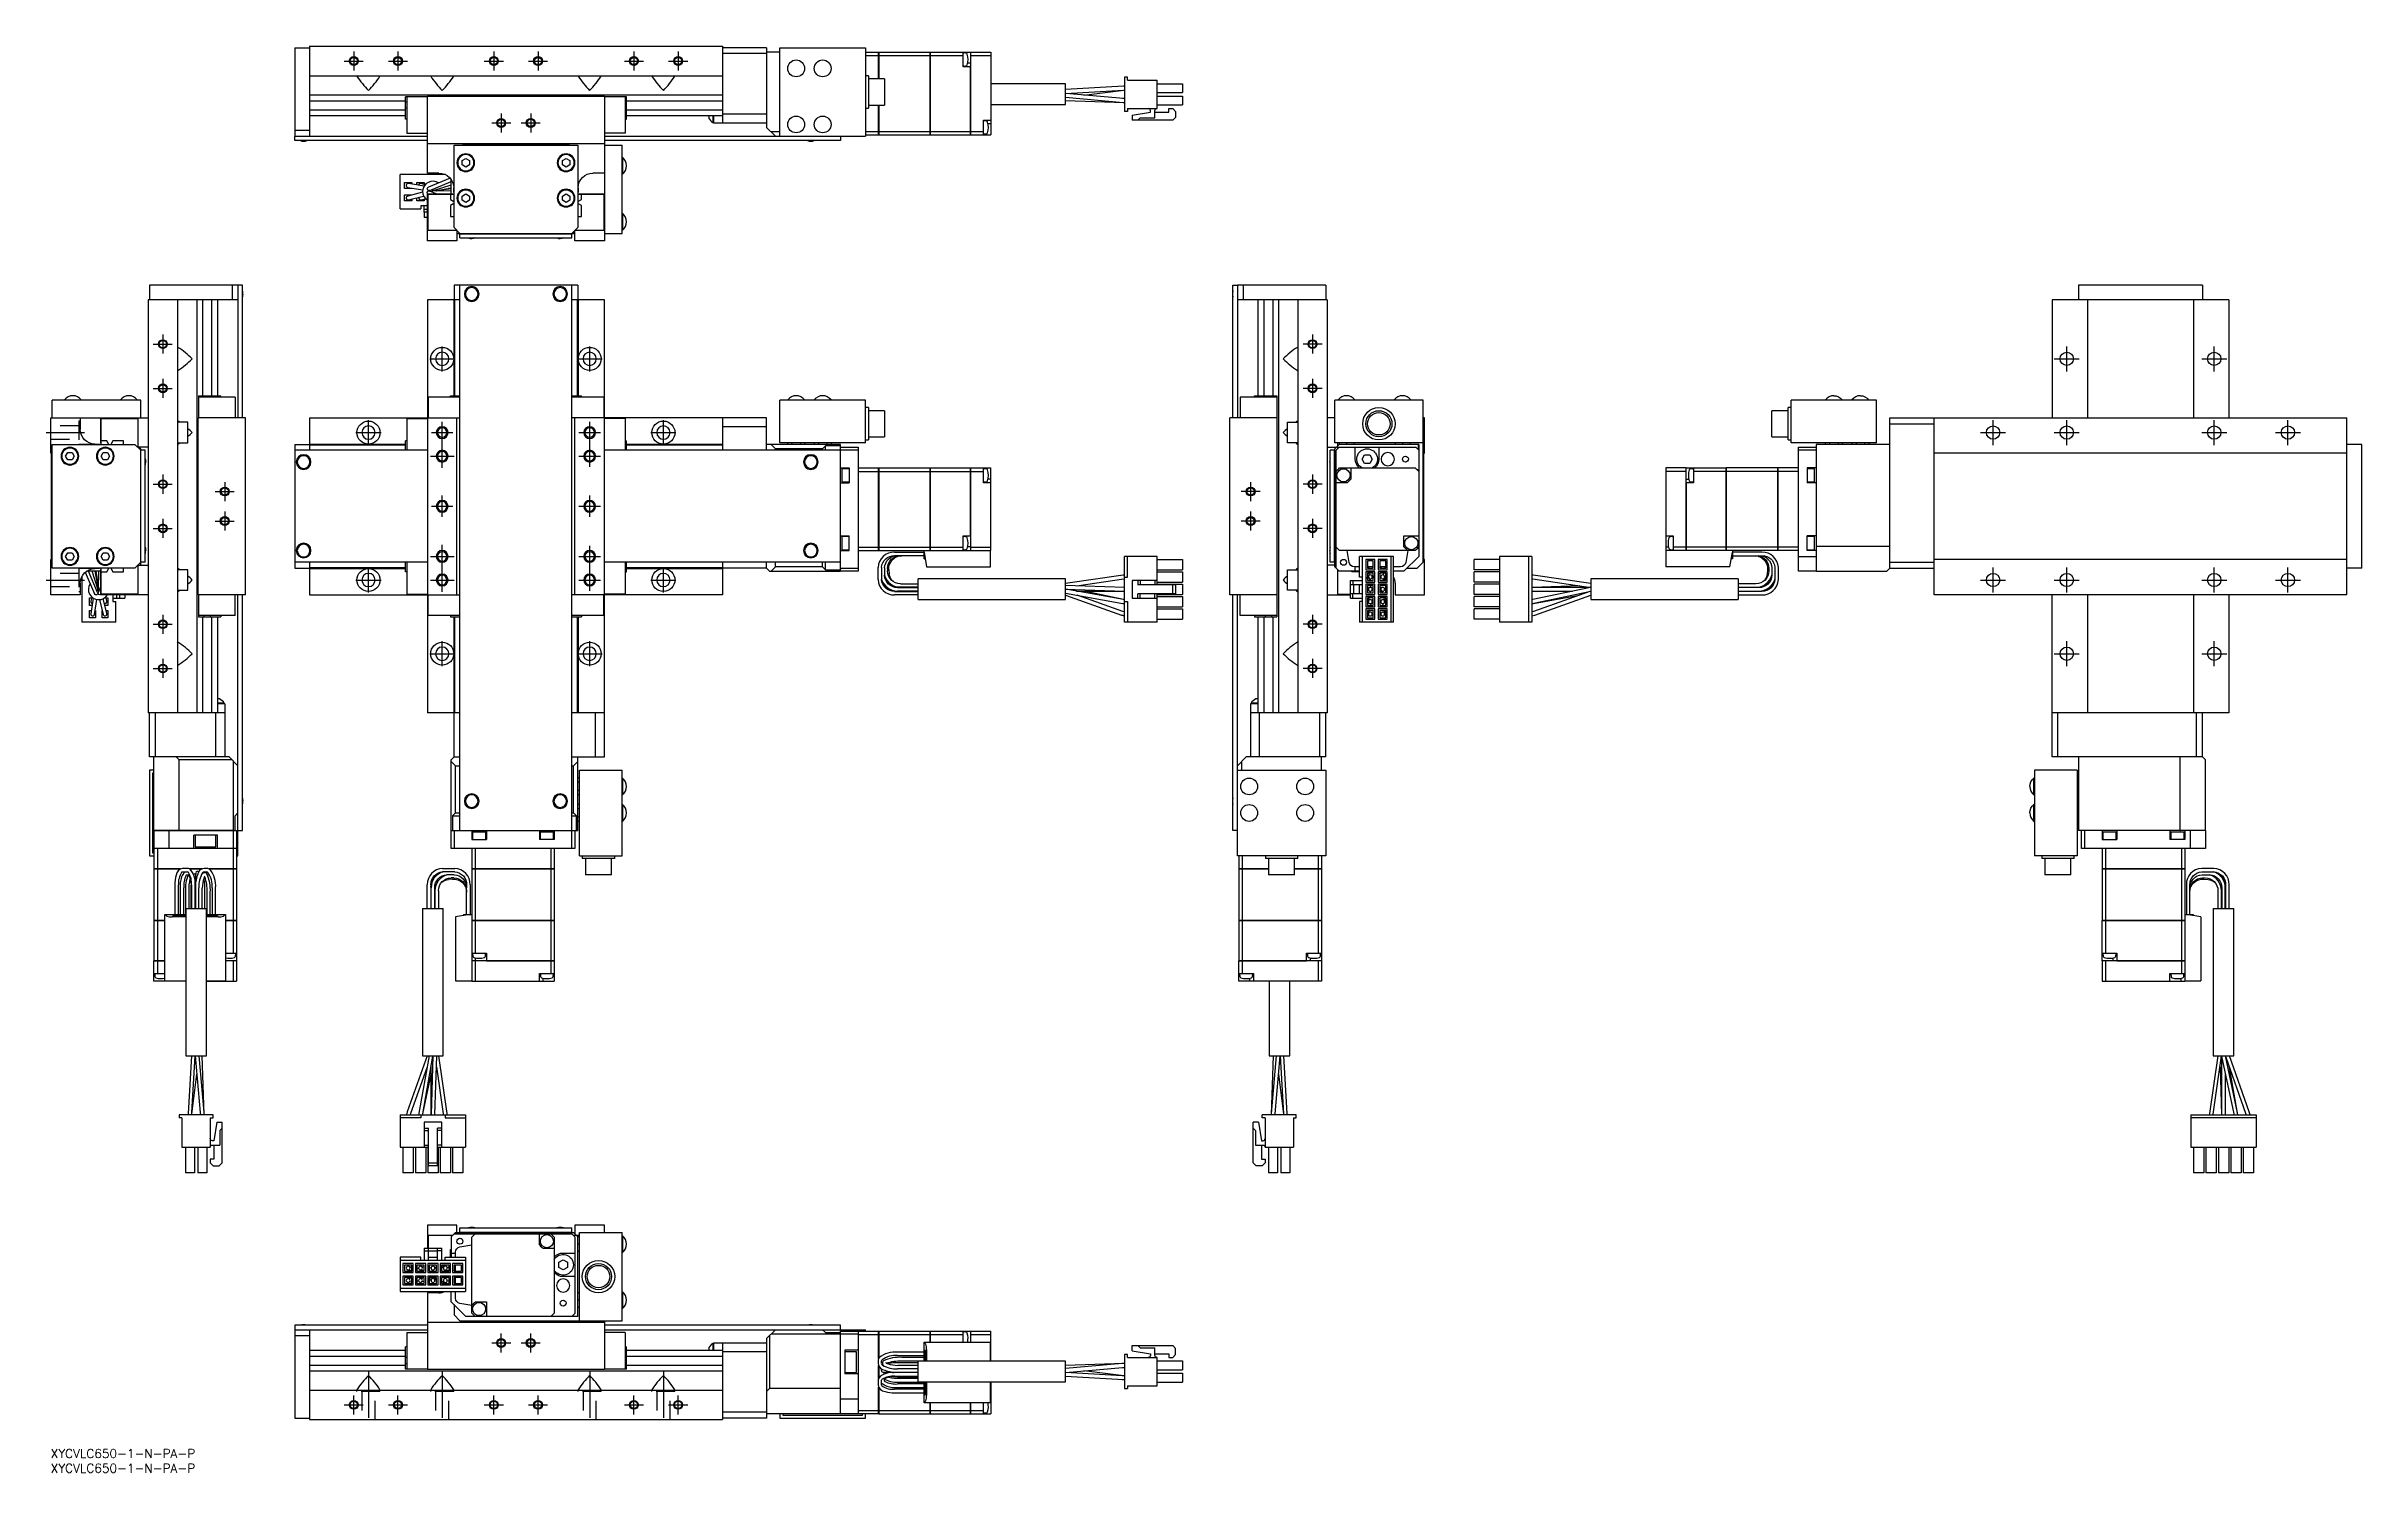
# Model space of a CAD drawing. Extents: x -2 to 784, y -8 to 476.
import ezdxf

# ---------------------------------------------------------------- set-up
doc = ezdxf.new("R2010")
doc.units = 0
doc.header["$LTSCALE"] = 0.5
doc.linetypes.add('CENTER', pattern=[50.8, 31.75, -6.35, 6.35, -6.35])
doc.linetypes.add('DASHED', pattern=[19.05, 12.7, -6.35])
for name, color, linetype in [('MSM_CENTER', 1, 'CENTER'), ('MSM_CONTINUOUS', 7, 'CONTINUOUS'), ('MSM_DASHED', 4, 'DASHED'), ('MSM_NARROW', 5, 'CONTINUOUS'), ('MSM_PART_NUMBER', 7, 'CONTINUOUS')]:
    doc.layers.add(name, color=color, linetype=linetype)
doc.styles.get("Standard").update_dxf_attribs({"font": 'txt.shx', "height": 3, "bigfont": 'bigfont.shx'})

msp = doc.modelspace()

# ---------------------------------------------------------------- texts
at = {"layer": 'MSM_PART_NUMBER'}
for p in [(0, -3), (0, -8)]:
    msp.add_text('XYCVLC650-1-N-PA-P', height=3, dxfattribs=at).set_placement(p)

# ---------------------------------------------------------------- linework, layer by layer
at = {"layer": 'MSM_CENTER'}
for p, q in [((102.75, 473.98), (102.75, 467.53)), ((117.75, 473.98), (117.75, 467.53)), ((150.25, 473.98), (150.25, 467.53)), ((165.25, 473.98), (165.25, 467.53)), ((197.75, 473.98), (197.75, 467.53)), ((212.75, 473.98), (212.75, 467.53)), ((99.52, 470.76), (105.98, 470.76)), ((114.52, 470.76), (120.98, 470.76)), ((147.02, 470.76), (153.48, 470.76)), ((162.02, 470.76), (168.48, 470.76)), ((194.52, 470.76), (200.98, 470.76)), ((209.52, 470.76), (215.98, 470.76)), ((149.52, 449.76), (155.98, 449.76)), ((152.75, 452.98), (152.75, 446.53)), ((159.52, 449.76), (165.98, 449.76)), ((162.75, 452.98), (162.75, 446.53)), ((38, 377.98), (38, 371.52)), ((427.87, 377.98), (427.87, 371.52)), ((34.77, 374.75), (41.23, 374.75)), ((128.5, 369.75), (137, 369.75)), ((132.75, 365.5), (132.75, 374)), ((178.5, 369.75), (187, 369.75)), ((182.75, 365.5), (182.75, 374)), ((431.1, 374.75), (424.64, 374.75)), ((679.37, 369.75), (687.87, 369.75)), ((683.62, 365.5), (683.62, 374)), ((729.37, 369.75), (737.87, 369.75)), ((733.62, 365.5), (733.62, 374)), ((38, 362.98), (38, 356.52)), ((427.87, 362.98), (427.87, 356.52)), ((34.77, 359.75), (41.23, 359.75)), ((431.1, 359.75), (424.64, 359.75)), ((107.75, 340.5), (107.75, 349)), ((132.75, 332.75), (132.75, 348.37)), ((182.75, 333.13), (182.75, 348.37)), ((207.75, 340.5), (207.75, 349)), ((658.62, 340.5), (658.62, 349)), ((683.62, 340.5), (683.62, 349)), ((733.62, 340.5), (733.62, 349)), ((758.62, 340.5), (758.62, 349)), ((-1.5, 344.75), (11.5, 344.75)), ((103.5, 344.75), (112, 344.75)), ((129.13, 344.75), (136.37, 344.75)), ((179.13, 344.75), (186.37, 344.75)), ((203.5, 344.75), (212, 344.75)), ((654.37, 344.75), (662.87, 344.75)), ((679.37, 344.75), (687.87, 344.75)), ((729.37, 344.75), (737.87, 344.75)), ((754.37, 344.75), (762.87, 344.75)), ((38, 330.48), (38, 324.02)), ((128.75, 336.75), (136.75, 336.75)), ((179.13, 336.75), (186.37, 336.75)), ((427.87, 330.48), (427.87, 324.02)), ((34.77, 327.25), (41.23, 327.25)), ((55.77, 324.75), (62.23, 324.75)), ((59, 327.98), (59, 321.52)), ((132.75, 316.13), (132.75, 323.37)), ((182.75, 316.13), (182.75, 323.37)), ((410.1, 324.75), (403.64, 324.75)), ((406.87, 327.98), (406.87, 321.52)), ((431.1, 327.25), (424.64, 327.25)), ((38, 315.48), (38, 309.02)), ((55.77, 314.75), (62.23, 314.75)), ((59, 317.98), (59, 311.52)), ((129.13, 319.75), (136.37, 319.75)), ((179.13, 319.75), (186.37, 319.75)), ((410.1, 314.75), (403.64, 314.75)), ((406.87, 317.98), (406.87, 311.52)), ((427.87, 315.48), (427.87, 309.02)), ((34.77, 312.25), (41.23, 312.25)), ((132.75, 290.75), (132.75, 306.75)), ((182.75, 291.13), (182.75, 306.37)), ((431.1, 312.25), (424.64, 312.25)), ((107.75, 290.5), (107.75, 299)), ((128.75, 302.75), (136.75, 302.75)), ((179.13, 302.75), (186.37, 302.75)), ((207.75, 290.5), (207.75, 299)), ((658.62, 290.5), (658.62, 299)), ((683.62, 290.5), (683.62, 299)), ((733.62, 290.5), (733.62, 299)), ((758.62, 290.5), (758.62, 299)), ((-1.5, 294.75), (11.5, 294.75)), ((103.5, 294.75), (112, 294.75)), ((128.75, 294.75), (136.75, 294.75)), ((179.13, 294.75), (186.37, 294.75)), ((203.5, 294.75), (212, 294.75)), ((654.37, 294.75), (662.87, 294.75)), ((679.37, 294.75), (687.87, 294.75)), ((729.37, 294.75), (737.87, 294.75)), ((754.37, 294.75), (762.87, 294.75)), ((38, 282.98), (38, 276.52)), ((427.87, 282.98), (427.87, 276.52)), ((34.77, 279.75), (41.23, 279.75)), ((431.1, 279.75), (424.64, 279.75)), ((38, 267.98), (38, 261.52)), ((128.5, 269.75), (137, 269.75)), ((132.75, 265.5), (132.75, 274)), ((178.5, 269.75), (187, 269.75)), ((182.75, 265.5), (182.75, 274)), ((427.87, 267.98), (427.87, 261.52)), ((679.37, 269.75), (687.87, 269.75)), ((683.62, 265.5), (683.62, 274)), ((729.37, 269.75), (737.87, 269.75)), ((733.62, 265.5), (733.62, 274)), ((34.77, 264.75), (41.23, 264.75)), ((431.1, 264.75), (424.64, 264.75)), ((149.52, 36), (155.98, 36)), ((152.75, 32.77), (152.75, 39.23)), ((159.52, 36), (165.98, 36)), ((162.75, 32.77), (162.75, 39.23)), ((107.75, 26.5), (107.75, 8)), ((132.75, 26.5), (132.75, 8)), ((182.75, 26.5), (182.75, 8)), ((207.75, 26.5), (207.75, 8)), ((102.75, 11.77), (102.75, 18.23)), ((117.75, 11.77), (117.75, 18.23)), ((150.25, 11.77), (150.25, 18.23)), ((165.25, 11.77), (165.25, 18.23)), ((197.75, 11.77), (197.75, 18.23)), ((212.75, 11.77), (212.75, 18.23)), ((99.52, 15), (105.98, 15)), ((114.52, 15), (120.98, 15)), ((147.02, 15), (153.48, 15)), ((162.02, 15), (168.48, 15)), ((194.52, 15), (200.98, 15)), ((209.52, 15), (215.98, 15))]:
    msp.add_line(p, q, dxfattribs=at)
at = {"layer": 'MSM_CONTINUOUS'}
for p, q in [((82.75, 475.26), (87.75, 475.26)), ((82.75, 475.26), (82.75, 445.26)), ((87.75, 475.76), (227.75, 475.76)), ((87.75, 475.76), (87.75, 445.26)), ((227.75, 475.76), (227.75, 449.76)), ((242.75, 475.26), (227.75, 475.26)), ((242.75, 473.26), (227.75, 473.26)), ((242.75, 475.26), (242.75, 448.26)), ((247.25, 473.76), (242.75, 473.76)), ((247.25, 445.26), (247.25, 475.26)), ((247.25, 475.26), (276.25, 475.26)), ((276.25, 475.26), (276.25, 445.26)), ((276.25, 473.76), (280.74, 473.76)), ((276.25, 472.6), (280.74, 472.6)), ((280.74, 464.68), (280.74, 473.76)), ((280.75, 473.76), (280.75, 464.68)), ((280.75, 473.76), (298.24, 473.76)), ((280.75, 472.6), (298.24, 472.6)), ((298.24, 445.76), (298.24, 473.76)), ((298.25, 473.76), (298.25, 445.76)), ((298.25, 473.76), (311.85, 473.76)), ((298.25, 472.6), (309.35, 472.6)), ((309.35, 468.76), (309.35, 473.76)), ((310.33, 473.42), (309.57, 473.49)), ((311.85, 473.75), (311.85, 470.01)), ((311.86, 473.76), (311.86, 445.76)), ((311.86, 473.76), (318.75, 473.76)), ((311.86, 472.6), (318.75, 472.6)), ((318.75, 473.76), (318.75, 445.76)), ((87.75, 465.76), (227.75, 465.76)), ((104.01, 465.76), (103.85, 465.63)), ((111.49, 465.76), (111.65, 465.63)), ((129.01, 465.76), (128.85, 465.63)), ((136.49, 465.76), (136.65, 465.63)), ((179.01, 465.76), (178.85, 465.63)), ((186.49, 465.76), (186.65, 465.63)), ((204.01, 465.76), (203.85, 465.63)), ((211.49, 465.76), (211.65, 465.63)), ((277.25, 465.76), (276.25, 465.76)), ((277.25, 465.76), (277.25, 454.76)), ((282.75, 464.68), (277.25, 464.68)), ((280.75, 464.82), (280.74, 464.81)), ((282.75, 464.68), (282.75, 455.83)), ((311.85, 468.76), (309.35, 468.76)), ((309.57, 469.02), (310.33, 469.09)), ((311.85, 470.01), (310.92, 470.01)), ((311.85, 445.76), (311.85, 468.76)), ((364.15, 465.25), (364.15, 453.65)), ((365.15, 465.25), (364.15, 465.25)), ((365.15, 464.25), (365.15, 465.25)), ((365.15, 464.25), (375.15, 464.25)), ((375.15, 454.65), (375.15, 464.25)), ((87.75, 459.26), (227.75, 459.26)), ((87.75, 457.29), (120.25, 457.29)), ((120.25, 451.06), (120.25, 458.66)), ((127.75, 458.66), (120.25, 458.66)), ((120.75, 456.78), (120.25, 456.78)), ((120.75, 458.66), (120.75, 446.26)), ((187.75, 458.76), (127.75, 458.76)), ((127.75, 432.76), (127.75, 458.76)), ((187.75, 458.76), (187.75, 409.76)), ((195.25, 458.66), (187.75, 458.66)), ((194.75, 458.66), (194.75, 446.26)), ((194.75, 456.78), (195.25, 456.78)), ((195.25, 451.06), (195.25, 458.66)), ((195.25, 457.29), (227.75, 457.29)), ((277.25, 455.83), (282.75, 455.83)), ((280.74, 445.76), (280.74, 455.83)), ((280.75, 455.83), (280.75, 445.76)), ((298.25, 462.99), (298.24, 462.99)), ((298.24, 455.99), (298.25, 455.99)), ((344.15, 462.99), (318.75, 462.99)), ((318.75, 455.99), (344.15, 455.99)), ((344.15, 455.99), (344.15, 462.99)), ((363.73, 462.18), (344.15, 461.06)), ((344.15, 459.75), (363.8, 460.88)), ((344.15, 458.45), (363.68, 456.74)), ((344.15, 457.36), (364.01, 456.71)), ((363.79, 458.04), (344.17, 459.76)), ((350.37, 459.21), (363.92, 460.87)), ((364.15, 458.02), (363.37, 458.07)), ((363.68, 456.74), (364.15, 456.71)), ((364.15, 462.2), (363.73, 462.18)), ((364.15, 458.01), (363.79, 458.04)), ((363.8, 460.88), (364.15, 460.9)), ((364.01, 456.71), (364.15, 456.7)), ((364.13, 460.89), (364.15, 460.89)), ((375.15, 463.05), (383.75, 463.05)), ((375.15, 460.05), (383.75, 460.05)), ((375.15, 458.85), (383.75, 458.85)), ((375.15, 455.85), (383.75, 455.85)), ((383.75, 463.05), (383.75, 460.05)), ((383.75, 458.85), (383.75, 455.85)), ((87.75, 454.22), (120.25, 454.22)), ((87.75, 452.26), (120.25, 452.26)), ((120.75, 454.73), (120.25, 454.73)), ((120.75, 451.06), (120.25, 451.06)), ((194.75, 454.73), (195.25, 454.73)), ((194.75, 451.06), (195.25, 451.06)), ((195.25, 454.22), (227.75, 454.22)), ((195.25, 452.26), (227.75, 452.26)), ((223.1, 452.26), (223.1, 451.55)), ((224.55, 452.26), (224.55, 449.9)), ((224.55, 449.9), (224.75, 449.9)), ((224.75, 452.26), (224.75, 449.76)), ((224.75, 449.76), (242.75, 449.76)), ((242.75, 452.76), (227.75, 452.76)), ((245.75, 445.26), (242.75, 448.26)), ((276.25, 454.76), (277.25, 454.76)), ((280.74, 455.05), (280.75, 455.03)), ((316.25, 450.76), (318.75, 450.76)), ((316.25, 445.76), (316.25, 450.76)), ((317.22, 450.42), (316.46, 450.49)), ((318.75, 449.51), (317.81, 449.51)), ((365.15, 453.65), (364.15, 453.65)), ((365.15, 454.65), (365.15, 453.65)), ((365.15, 454.65), (375.15, 454.65)), ((366.65, 452.45), (372.9, 453.45)), ((366.65, 452.45), (366.65, 450.65)), ((380.45, 450.65), (366.65, 450.65)), ((368.65, 450.65), (369.45, 451.45)), ((369.45, 451.45), (374.4, 451.45)), ((372.9, 453.45), (372.9, 453.9)), ((374.4, 451.45), (374.4, 453.9)), ((374.4, 453.45), (379.15, 453.45)), ((379.15, 453.45), (379.15, 454.65)), ((379.15, 454.65), (380.45, 454.65)), ((380.45, 454.65), (381.45, 453.65)), ((381.45, 451.65), (380.45, 450.65)), ((381.45, 453.65), (381.45, 451.65)), ((82.75, 447.26), (87.75, 447.26)), ((82.75, 445.26), (127.75, 445.26)), ((82.75, 445.16), (82.85, 445.26)), ((82.75, 443.76), (82.75, 445.16)), ((127.75, 443.76), (82.75, 443.76)), ((120.75, 446.26), (127.75, 446.26)), ((127.75, 442.76), (187.75, 442.76)), ((136.75, 414.26), (136.75, 442.26)), ((136.75, 442.26), (178.75, 442.26)), ((139.75, 442.76), (139.75, 442.46)), ((139.75, 442.46), (175.75, 442.46)), ((175.75, 442.46), (175.75, 442.76)), ((178.75, 442.26), (178.75, 414.26)), ((194.75, 446.26), (187.75, 446.26)), ((187.75, 445.26), (276.25, 445.26)), ((267.75, 443.76), (187.75, 443.76)), ((187.75, 442.26), (193.75, 442.26)), ((193.75, 412.26), (193.75, 442.26)), ((247.25, 446.76), (244.25, 446.76)), ((267.65, 445.26), (267.75, 445.16)), ((267.75, 445.16), (267.75, 443.76)), ((276.25, 446.91), (280.74, 446.91)), ((276.25, 445.76), (280.74, 445.76)), ((280.75, 446.91), (298.24, 446.91)), ((280.75, 445.76), (298.24, 445.76)), ((298.25, 446.91), (311.85, 446.91)), ((298.25, 445.76), (311.85, 445.76)), ((311.86, 446.91), (316.25, 446.91)), ((311.86, 445.76), (318.75, 445.76)), ((316.46, 446.02), (317.22, 446.09)), ((118.5, 420.65), (118.5, 432.25)), ((133.83, 432.25), (118.5, 432.25)), ((131.65, 432.76), (127.75, 432.76)), ((139.5, 436.98), (140.75, 437.7)), ((139.5, 435.53), (139.5, 436.98)), ((140.75, 434.81), (139.5, 435.53)), ((140.75, 437.7), (142, 436.98)), ((142, 435.53), (140.75, 434.81)), ((142, 436.98), (142, 435.53)), ((173.5, 436.98), (174.75, 437.7)), ((173.5, 435.53), (173.5, 436.98)), ((174.75, 434.81), (173.5, 435.53)), ((174.75, 437.7), (176, 436.98)), ((176, 435.53), (174.75, 434.81)), ((176, 436.98), (176, 435.53)), ((187.75, 432.76), (183.85, 432.76)), ((193.91, 438.11), (193.75, 438.11)), ((193.75, 432.41), (193.91, 432.41)), ((193.91, 438.11), (193.91, 432.41)), ((119.95, 429.55), (122.45, 429.55)), ((119.95, 427.55), (119.95, 429.55)), ((122.45, 427.55), (119.95, 427.55)), ((119.95, 425.35), (122.45, 425.35)), ((119.95, 423.35), (119.95, 425.35)), ((126.11, 426.23), (121.04, 424.98)), ((121.09, 427.91), (126.15, 427.09)), ((126.62, 428.33), (121.3, 429.2)), ((121.35, 423.72), (126.44, 424.98)), ((122.45, 429.55), (122.45, 429.01)), ((122.45, 427.69), (122.45, 427.55)), ((122.45, 425.35), (122.45, 425.33)), ((122.45, 423.99), (122.45, 423.35)), ((124.15, 429.55), (126.65, 429.55)), ((124.15, 428.73), (124.15, 429.55)), ((124.15, 423.35), (124.15, 424.41)), ((125.52, 423.71), (127.12, 424.01)), ((126.97, 428.8), (125.57, 429.18)), ((126.65, 429.55), (126.65, 428.89)), ((127.75, 409.76), (127.75, 425.76)), ((127.75, 425.76), (136.35, 425.76)), ((127.95, 413.26), (127.95, 425.66)), ((127.95, 425.66), (136.75, 425.66)), ((135.39, 431.07), (128.06, 427.96)), ((128.53, 426.85), (135.75, 429.92)), ((130.66, 425.76), (128.53, 426.66)), ((135.75, 426.58), (129.61, 426.7)), ((129.78, 426.83), (135.75, 428.75)), ((135.75, 427.41), (130.81, 426.7)), ((131.01, 426.82), (135.75, 427.72)), ((135.05, 427.55), (134.86, 427.55)), ((135.05, 427.59), (135.05, 427.55)), ((135.55, 425.66), (135.55, 423.78)), ((135.75, 425.76), (135.75, 430.62)), ((135.75, 430.62), (135.75, 430.62)), ((136.35, 425.76), (136.35, 425.66)), ((136.65, 426.26), (136.65, 427.76)), ((136.75, 426.26), (136.65, 426.26)), ((139.5, 424.98), (140.75, 425.7)), ((139.5, 423.53), (139.5, 424.98)), ((140.75, 425.7), (142, 424.98)), ((142, 424.98), (142, 423.53)), ((173.5, 424.98), (174.75, 425.7)), ((173.5, 423.53), (173.5, 424.98)), ((174.75, 425.7), (176, 424.98)), ((176, 424.98), (176, 423.53)), ((178.85, 426.26), (178.75, 426.26)), ((178.75, 425.66), (187.55, 425.66)), ((178.85, 427.76), (178.85, 426.26)), ((179.15, 425.76), (187.75, 425.76)), ((179.15, 425.66), (179.15, 425.76)), ((179.95, 423.78), (179.95, 425.66)), ((187.55, 425.66), (187.55, 413.26)), ((118.5, 420.65), (125.5, 420.65)), ((122.45, 423.35), (119.95, 423.35)), ((126.65, 423.35), (124.15, 423.35)), ((127.75, 421.65), (125.5, 421.65)), ((125.5, 421.65), (125.5, 420.65)), ((126.6, 419.45), (126.6, 421.65)), ((127.75, 420.45), (126.6, 420.45)), ((126.6, 419.45), (126.6, 417.65)), ((127.75, 419.45), (126.6, 419.45)), ((127.75, 417.65), (126.6, 417.65)), ((126.65, 423.92), (126.65, 423.35)), ((135.55, 423.78), (136.74, 423.09)), ((136.74, 422.42), (135.55, 421.73)), ((135.55, 421.73), (135.55, 418.06)), ((135.55, 418.06), (136.75, 418.06)), ((140.75, 422.81), (139.5, 423.53)), ((142, 423.53), (140.75, 422.81)), ((174.75, 422.81), (173.5, 423.53)), ((176, 423.53), (174.75, 422.81)), ((178.75, 423.09), (179.95, 423.78)), ((179.95, 421.73), (178.75, 422.42)), ((178.75, 418.06), (179.95, 418.06)), ((179.95, 418.06), (179.95, 421.73)), ((193.91, 419.11), (193.75, 419.11)), ((193.91, 419.11), (193.91, 413.41)), ((137.75, 409.76), (127.75, 409.76)), ((137.75, 413.26), (127.95, 413.26)), ((138.75, 412.26), (136.75, 414.26)), ((137.95, 413.06), (137.75, 413.06)), ((137.75, 413.06), (137.75, 409.76)), ((137.75, 412.26), (177.25, 412.26)), ((138.75, 410.76), (138.75, 412.26)), ((138.75, 412.16), (176.75, 412.16)), ((138.75, 410.76), (176.75, 410.76)), ((178.75, 414.26), (176.75, 412.26)), ((176.75, 410.76), (176.75, 412.26)), ((177.25, 412.26), (177.75, 412.76)), ((177.75, 413.06), (177.55, 413.06)), ((187.55, 413.26), (177.75, 413.26)), ((177.75, 409.76), (177.75, 413.06)), ((187.75, 409.76), (177.75, 409.76)), ((187.75, 412.26), (193.75, 412.26)), ((193.75, 413.41), (193.91, 413.41)), ((63.5, 394.75), (33.5, 394.75)), ((33.5, 394.75), (33.5, 389.75)), ((61.5, 394.75), (61.5, 389.75)), ((63.6, 394.75), (63.5, 394.65)), ((63.5, 394.75), (63.5, 349.75)), ((65, 394.75), (63.6, 394.75)), ((65, 349.75), (65, 394.75)), ((136.75, 394.75), (136.75, 389.75)), ((178.75, 394.75), (136.75, 394.75)), ((138.75, 209.75), (138.75, 394.75)), ((176.75, 203.75), (176.75, 394.75)), ((178.75, 394.75), (178.75, 389.75)), ((400.87, 349.75), (400.87, 394.75)), ((400.87, 394.75), (402.27, 394.75)), ((402.27, 394.75), (402.37, 394.65)), ((432.37, 394.75), (402.37, 394.75)), ((402.37, 394.75), (402.37, 349.75)), ((404.37, 394.75), (404.37, 389.75)), ((432.37, 394.75), (432.37, 389.75)), ((729.62, 394.75), (687.62, 394.75)), ((687.62, 394.75), (687.62, 389.75)), ((729.62, 394.75), (729.62, 389.75)), ((33, 389.75), (33, 249.75)), ((63.5, 389.75), (33, 389.75)), ((43, 389.75), (43, 249.75)), ((49.5, 389.75), (49.5, 249.75)), ((51.46, 389.75), (51.46, 357.25)), ((54.54, 389.75), (54.54, 357.25)), ((56.5, 389.75), (56.5, 357.25)), ((127.75, 389.75), (127.75, 249.75)), ((138.75, 389.75), (127.75, 389.75)), ((136.65, 389.75), (136.65, 357.25)), ((136.95, 389.75), (136.95, 357.25)), ((187.75, 389.75), (176.75, 389.75)), ((178.55, 389.75), (178.55, 357.25)), ((178.85, 389.75), (178.85, 357.25)), ((187.75, 234.75), (187.75, 389.75)), ((432.87, 389.75), (402.37, 389.75)), ((409.37, 389.75), (409.37, 357.25)), ((411.34, 389.75), (411.34, 357.25)), ((414.41, 389.75), (414.41, 357.25)), ((416.37, 389.75), (416.37, 249.75)), ((422.87, 389.75), (422.87, 249.75)), ((432.87, 389.75), (432.87, 249.75)), ((678.62, 389.75), (678.62, 349.75)), ((738.62, 389.75), (678.62, 389.75)), ((690.62, 389.75), (690.62, 349.75)), ((726.62, 389.75), (726.62, 349.75)), ((738.62, 389.75), (738.62, 349.75)), ((43, 373.49), (43.13, 373.65)), ((422.87, 373.49), (422.74, 373.65)), ((43, 366.01), (43.13, 365.85)), ((422.87, 366.01), (422.74, 365.85)), ((0.5, 349.75), (0.5, 355.75)), ((30.5, 355.75), (0.5, 355.75)), ((4.65, 355.91), (10.35, 355.91)), ((4.65, 355.91), (4.65, 355.75)), ((10.35, 355.75), (10.35, 355.91)), ((23.65, 355.91), (29.35, 355.91)), ((23.65, 355.91), (23.65, 355.75)), ((29.35, 355.75), (29.35, 355.91)), ((30.5, 349.75), (30.5, 355.75)), ((50.1, 357.25), (50.1, 349.75)), ((50.1, 357.25), (57.7, 357.25)), ((62.5, 356.75), (50.1, 356.75)), ((51.97, 356.75), (51.97, 357.25)), ((54.03, 356.75), (54.03, 357.25)), ((57.7, 356.75), (57.7, 357.25)), ((62.5, 356.75), (62.5, 349.75)), ((138.75, 356.75), (127.95, 356.75)), ((127.95, 356.75), (127.95, 349.75)), ((135.55, 356.75), (135.55, 357.25)), ((135.55, 357.25), (138.75, 357.25)), ((176.75, 357.25), (179.95, 357.25)), ((187.55, 356.75), (176.75, 356.75)), ((179.95, 356.75), (179.95, 357.25)), ((187.55, 356.75), (187.55, 349.75)), ((247.25, 341.25), (247.25, 355.75)), ((276.25, 355.75), (247.25, 355.75)), ((249.9, 355.91), (255.6, 355.91)), ((249.9, 355.91), (249.9, 355.75)), ((255.6, 355.75), (255.6, 355.91)), ((258.9, 355.91), (264.6, 355.91)), ((258.9, 355.91), (258.9, 355.75)), ((264.6, 355.75), (264.6, 355.91)), ((276.25, 341.25), (276.25, 355.75)), ((403.37, 356.75), (403.37, 349.75)), ((415.77, 356.75), (403.37, 356.75)), ((408.17, 356.75), (408.17, 357.25)), ((408.17, 357.25), (415.77, 357.25)), ((411.85, 356.75), (411.85, 357.25)), ((413.9, 356.75), (413.9, 357.25)), ((415.77, 357.25), (415.77, 349.75)), ((465.37, 355.75), (435.37, 355.75)), ((435.37, 341.25), (435.37, 355.75)), ((436.52, 355.91), (442.22, 355.91)), ((436.52, 355.91), (436.52, 355.75)), ((442.22, 355.75), (442.22, 355.91)), ((455.52, 355.91), (461.22, 355.91)), ((455.52, 355.91), (455.52, 355.75)), ((461.22, 355.75), (461.22, 355.91)), ((465.37, 300.75), (465.37, 355.75)), ((619.12, 355.75), (590.12, 355.75)), ((590.12, 341.25), (590.12, 355.75)), ((601.77, 355.91), (607.47, 355.91)), ((601.77, 355.91), (601.77, 355.75)), ((607.47, 355.75), (607.47, 355.91)), ((610.77, 355.91), (616.47, 355.91)), ((610.77, 355.91), (610.77, 355.75)), ((616.47, 355.75), (616.47, 355.91)), ((619.12, 341.25), (619.12, 355.75)), ((0, 337.75), (0, 349.75)), ((0, 349.75), (33, 349.75)), ((10, 349.75), (10, 345.85)), ((17, 341.15), (17, 349.75)), ((17.1, 340.75), (17.1, 349.55)), ((17.1, 349.55), (29.5, 349.55)), ((29.5, 349.55), (29.5, 339.75)), ((43, 348.49), (43.13, 348.65)), ((46.5, 348.25), (43, 348.25)), ((46.5, 341.25), (46.5, 348.25)), ((50, 289.75), (50, 349.75)), ((66, 349.75), (50, 349.75)), ((66, 289.75), (66, 349.75)), ((87.75, 349.75), (87.75, 338.75)), ((87.75, 349.75), (138.75, 349.75)), ((120.75, 349.55), (127.75, 349.55)), ((120.75, 349.55), (120.75, 338.75)), ((137.75, 289.75), (137.75, 349.75)), ((242.75, 349.75), (176.75, 349.75)), ((177.75, 289.75), (177.75, 349.75)), ((194.75, 349.55), (187.75, 349.55)), ((194.75, 349.55), (194.75, 338.75)), ((227.75, 349.75), (227.75, 338.75)), ((242.75, 346.75), (227.75, 346.75)), ((242.75, 338.75), (242.75, 349.75)), ((277.25, 353.25), (276.25, 353.25)), ((277.25, 353.25), (277.25, 342.25)), ((282.75, 352.18), (277.25, 352.18)), ((282.75, 352.18), (282.75, 343.33)), ((399.87, 289.75), (399.87, 349.75)), ((415.87, 349.75), (399.87, 349.75)), ((415.87, 289.75), (415.87, 349.75)), ((419.37, 348.25), (422.87, 348.25)), ((419.37, 341.25), (419.37, 348.25)), ((422.87, 348.49), (422.74, 348.65)), ((435.37, 349.75), (432.87, 349.75)), ((465.87, 349.75), (465.37, 349.75)), ((465.87, 337.75), (465.87, 349.75)), ((583.62, 343.33), (583.62, 352.18)), ((589.12, 352.18), (583.62, 352.18)), ((589.12, 342.25), (589.12, 353.25)), ((590.12, 353.25), (589.12, 353.25)), ((623.62, 298.75), (623.62, 349.75)), ((623.62, 349.75), (778.62, 349.75)), ((623.62, 347.75), (638.62, 347.75)), ((638.62, 289.75), (638.62, 349.75)), ((778.62, 289.75), (778.62, 349.75)), ((0.3, 337.75), (0, 337.75)), ((0.3, 301.75), (0.3, 337.75)), ((0.5, 298.75), (0.5, 340.75)), ((0.5, 340.75), (28.5, 340.75)), ((5.06, 336.75), (5.78, 338)), ((5.78, 338), (7.22, 338)), ((7.22, 338), (7.94, 336.75)), ((15, 340.85), (16.5, 340.85)), ((16.5, 340.85), (16.5, 340.75)), ((17.1, 341.15), (17, 341.15)), ((17.06, 336.75), (17.78, 338)), ((18.98, 341.95), (17.1, 341.95)), ((17.78, 338), (19.22, 338)), ((19.66, 340.76), (18.98, 341.95)), ((19.22, 338), (19.94, 336.75)), ((21.03, 341.95), (20.34, 340.76)), ((24.7, 341.95), (21.03, 341.95)), ((24.7, 340.75), (24.7, 341.95)), ((28.5, 340.75), (30.5, 338.75)), ((29.7, 339.75), (29.7, 339.55)), ((33, 339.75), (29.7, 339.75)), ((30.5, 339.25), (30, 339.75)), ((30.5, 299.75), (30.5, 339.25)), ((32, 338.75), (30.5, 338.75)), ((30.6, 300.75), (30.6, 338.75)), ((32, 300.75), (32, 338.75)), ((43, 341.25), (46.5, 341.25)), ((43, 341.01), (43.13, 340.85)), ((82.75, 340.75), (82.75, 298.75)), ((82.75, 340.75), (87.75, 340.75)), ((127.75, 338.75), (82.75, 338.75)), ((87.75, 340.85), (120.25, 340.85)), ((87.75, 340.55), (120.25, 340.55)), ((120.25, 338.75), (120.25, 341.95)), ((120.75, 341.95), (120.25, 341.95)), ((273.75, 338.75), (187.75, 338.75)), ((194.75, 341.95), (195.25, 341.95)), ((195.25, 338.75), (195.25, 341.95)), ((195.25, 340.85), (227.75, 340.85)), ((195.25, 340.55), (227.75, 340.55)), ((267.75, 340.75), (242.75, 340.75)), ((245.75, 339.25), (244.25, 340.75)), ((261.75, 339.25), (245.75, 339.25)), ((245.75, 338.75), (245.75, 339.25)), ((276.25, 341.25), (247.25, 341.25)), ((249.86, 341.25), (249.86, 340.75)), ((251.3, 341.25), (251.3, 340.75)), ((254.19, 341.25), (254.19, 340.75)), ((255.63, 341.25), (255.63, 340.75)), ((258.86, 341.25), (258.86, 340.75)), ((260.3, 341.25), (260.3, 340.75)), ((262.75, 340.25), (261.75, 339.25)), ((261.75, 338.75), (261.75, 339.25)), ((267.75, 340.25), (262.75, 340.25)), ((262.75, 338.75), (262.75, 340.25)), ((263.19, 341.25), (263.19, 340.75)), ((264.63, 341.25), (264.63, 340.75)), ((267.75, 297.75), (267.75, 340.75)), ((267.75, 339.75), (273.75, 339.75)), ((273.75, 339.75), (273.75, 297.75)), ((276.25, 342.25), (277.25, 342.25)), ((277.25, 343.33), (282.75, 343.33)), ((422.87, 341.25), (419.37, 341.25)), ((422.87, 341.01), (422.74, 340.85)), ((432.87, 339.75), (435.87, 339.75)), ((435.37, 338.75), (433.87, 338.75)), ((433.87, 300.75), (433.87, 338.75)), ((435.27, 300.75), (435.27, 338.75)), ((465.37, 341.25), (435.37, 341.25)), ((436.87, 340.75), (435.37, 339.25)), ((435.37, 299.25), (435.37, 339.25)), ((436.87, 339.75), (435.87, 338.75)), ((435.87, 331.64), (435.87, 338.75)), ((436.37, 341.25), (436.37, 339.25)), ((436.87, 341.25), (436.87, 340.75)), ((463.87, 340.75), (436.87, 340.75)), ((436.87, 339.75), (462.87, 339.75)), ((439.37, 341.25), (439.37, 340.75)), ((441.87, 341.25), (441.87, 340.75)), ((442.37, 335.75), (442.37, 339.75)), ((450.37, 339.75), (450.37, 335.75)), ((455.87, 341.25), (455.87, 340.75)), ((458.37, 341.25), (458.37, 340.75)), ((460.87, 341.25), (460.87, 340.75)), ((463.87, 338.75), (462.87, 339.75)), ((463.77, 338.85), (463.77, 340.75)), ((463.87, 340.75), (463.87, 331.64)), ((465.57, 337.75), (465.87, 337.75)), ((465.57, 301.75), (465.57, 337.75)), ((583.62, 343.33), (589.12, 343.33)), ((589.12, 342.25), (590.12, 342.25)), ((619.12, 341.25), (590.12, 341.25)), ((592.62, 297.75), (592.62, 339.75)), ((592.62, 339.75), (598.62, 339.75)), ((598.62, 338.75), (592.62, 338.75)), ((623.62, 340.75), (598.62, 340.75)), ((598.62, 340.75), (598.62, 297.75)), ((598.72, 306.25), (598.72, 340.75)), ((601.73, 341.25), (601.73, 340.75)), ((603.18, 341.25), (603.18, 340.75)), ((606.07, 341.25), (606.07, 340.75)), ((607.51, 341.25), (607.51, 340.75)), ((610.73, 341.25), (610.73, 340.75)), ((612.18, 341.25), (612.18, 340.75)), ((615.07, 341.25), (615.07, 340.75)), ((616.51, 341.25), (616.51, 340.75)), ((778.62, 337.75), (638.62, 337.75)), ((783.62, 340.75), (778.62, 340.75)), ((783.62, 298.75), (783.62, 340.75)), ((5.78, 335.5), (5.06, 336.75)), ((7.22, 335.5), (5.78, 335.5)), ((7.94, 336.75), (7.22, 335.5)), ((17.78, 335.5), (17.06, 336.75)), ((19.22, 335.5), (17.78, 335.5)), ((19.94, 336.75), (19.22, 335.5)), ((267.75, 332.75), (270.75, 332.75)), ((268.25, 332.5), (268.25, 328)), ((270.75, 332.5), (268.25, 332.5)), ((270.75, 332.75), (270.75, 327.75)), ((273.75, 332.75), (280.74, 332.75)), ((273.75, 331.6), (280.74, 331.6)), ((280.74, 304.75), (280.74, 332.75)), ((280.75, 332.75), (298.24, 332.75)), ((280.75, 332.75), (280.75, 304.75)), ((280.75, 331.6), (298.24, 331.6)), ((298.24, 304.75), (298.24, 332.75)), ((298.25, 332.75), (311.85, 332.75)), ((298.25, 332.75), (298.25, 304.75)), ((298.25, 331.6), (311.85, 331.6)), ((311.85, 309.75), (311.85, 332.75)), ((311.86, 332.75), (311.86, 304.75)), ((311.86, 332.75), (318.75, 332.75)), ((311.86, 331.6), (316.25, 331.6)), ((316.25, 327.75), (316.25, 332.75)), ((317.22, 332.42), (316.46, 332.48)), ((318.75, 304.75), (318.75, 332.75)), ((435.87, 305.91), (435.87, 331.6)), ((437.03, 332.75), (462.72, 332.75)), ((440.87, 332.75), (440.87, 329)), ((444.64, 335.75), (445.51, 337.25)), ((445.51, 334.25), (444.64, 335.75)), ((445.51, 337.25), (447.24, 337.25)), ((447.24, 334.25), (445.51, 334.25)), ((447.24, 337.25), (448.11, 335.75)), ((448.11, 335.75), (447.24, 334.25)), ((463.87, 331.6), (463.87, 305.91)), ((554.51, 332.75), (547.62, 332.75)), ((547.62, 332.75), (547.62, 304.75)), ((554.51, 331.6), (547.62, 331.6)), ((554.51, 304.75), (554.51, 332.75)), ((554.52, 332.75), (568.12, 332.75)), ((556.8, 332.48), (556.04, 332.42)), ((557.02, 332.75), (557.02, 327.75)), ((568.12, 331.6), (557.02, 331.6)), ((568.12, 304.75), (568.12, 332.75)), ((568.13, 332.75), (568.13, 304.75)), ((585.62, 332.75), (568.13, 332.75)), ((585.62, 331.6), (568.13, 331.6)), ((585.62, 304.75), (585.62, 332.75)), ((585.63, 332.75), (585.63, 304.75)), ((592.62, 332.75), (585.63, 332.75)), ((592.62, 331.6), (585.63, 331.6)), ((598.62, 332.75), (595.62, 332.75)), ((595.62, 332.75), (595.62, 327.75)), ((598.12, 332.5), (595.62, 332.5)), ((598.12, 328), (598.12, 332.5)), ((267.75, 327.75), (270.75, 327.75)), ((268.25, 328), (270.75, 328)), ((318.75, 327.75), (316.25, 327.75)), ((316.46, 328.02), (317.22, 328.09)), ((318.75, 329), (317.81, 329)), ((439.62, 327.75), (435.87, 327.75)), ((554.52, 329), (555.45, 329)), ((557.02, 327.75), (554.52, 327.75)), ((554.52, 327.75), (554.52, 304.75)), ((556.04, 328.09), (556.8, 328.02)), ((595.62, 328), (598.12, 328)), ((598.62, 327.75), (595.62, 327.75)), ((267.75, 309.75), (270.75, 309.75)), ((268.25, 309.5), (268.25, 305)), ((270.75, 309.5), (268.25, 309.5)), ((270.75, 304.75), (270.75, 309.75)), ((309.35, 309.75), (311.85, 309.75)), ((309.35, 304.75), (309.35, 309.75)), ((310.33, 309.42), (309.57, 309.48)), ((458.87, 309.75), (463.87, 309.75)), ((458.87, 306), (458.87, 309.75)), ((547.62, 309.75), (550.12, 309.75)), ((549.91, 309.48), (549.15, 309.42)), ((550.12, 309.75), (550.12, 304.75)), ((598.62, 309.75), (595.62, 309.75)), ((595.62, 304.75), (595.62, 309.75)), ((598.12, 309.5), (595.62, 309.5)), ((598.12, 305), (598.12, 309.5)), ((598.62, 306.28), (598.71, 306.24)), ((598.71, 306.24), (598.72, 306.25)), ((598.71, 297.76), (598.71, 306.24)), ((598.72, 306.25), (623.62, 306.25)), ((0, 289.75), (0, 301.75)), ((0, 301.75), (0.3, 301.75)), ((28.5, 298.75), (0.5, 298.75)), ((5.06, 302.75), (5.78, 304)), ((5.78, 301.5), (5.06, 302.75)), ((5.78, 304), (7.22, 304)), ((7.22, 301.5), (5.78, 301.5)), ((7.22, 304), (7.94, 302.75)), ((7.94, 302.75), (7.22, 301.5)), ((16.5, 298.65), (15, 298.65)), ((16.5, 298.75), (16.5, 298.65)), ((17, 289.75), (17, 298.35)), ((17, 298.35), (17.1, 298.35)), ((17.06, 302.75), (17.78, 304)), ((17.78, 301.5), (17.06, 302.75)), ((17.1, 289.95), (17.1, 298.75)), ((17.78, 304), (19.22, 304)), ((19.22, 301.5), (17.78, 301.5)), ((18.98, 297.55), (19.66, 298.75)), ((19.22, 304), (19.94, 302.75)), ((19.94, 302.75), (19.22, 301.5)), ((20.34, 298.75), (21.03, 297.55)), ((24.7, 297.55), (24.7, 298.75)), ((30.5, 300.75), (28.5, 298.75)), ((29.5, 299.75), (29.5, 289.95)), ((29.7, 299.95), (29.7, 299.75)), ((29.7, 299.75), (33, 299.75)), ((32, 300.75), (30.5, 300.75)), ((43, 298.49), (43.13, 298.65)), ((127.75, 300.75), (82.75, 300.75)), ((82.75, 298.75), (87.75, 298.75)), ((87.75, 300.75), (87.75, 289.75)), ((87.75, 298.95), (120.25, 298.95)), ((87.75, 298.65), (120.25, 298.65)), ((120.25, 297.55), (120.25, 300.75)), ((120.75, 300.75), (120.75, 289.95)), ((267.75, 300.75), (187.75, 300.75)), ((194.75, 300.75), (194.75, 289.95)), ((195.25, 297.55), (195.25, 300.75)), ((195.25, 298.95), (227.75, 298.95)), ((195.25, 298.65), (227.75, 298.65)), ((227.75, 300.75), (227.75, 289.75)), ((242.75, 298.75), (227.75, 298.75)), ((242.75, 298.75), (242.75, 300.75)), ((242.75, 298.75), (243.75, 297.75)), ((244.25, 297.75), (245.75, 299.25)), ((245.75, 299.25), (245.75, 300.75)), ((261.75, 299.25), (245.75, 299.25)), ((261.75, 299.25), (261.75, 300.75)), ((261.75, 299.25), (262.75, 298.25)), ((262.75, 298.25), (262.75, 300.75)), ((267.75, 298.38), (267.66, 298.25)), ((267.75, 304.75), (270.75, 304.75)), ((267.75, 298.75), (273.75, 298.75)), ((268.25, 305), (270.75, 305)), ((273.75, 305.91), (280.74, 305.91)), ((273.75, 304.75), (280.74, 304.75)), ((280.55, 294.91), (280.55, 299)), ((280.75, 305.91), (298.24, 305.91)), ((280.75, 304.75), (298.24, 304.75)), ((281.75, 299), (281.75, 294.91)), ((282.75, 298.84), (282.75, 296.36)), ((283.75, 298.69), (283.75, 297.81)), ((286.15, 304.2), (296.15, 304.2)), ((296.15, 303), (286.15, 303)), ((288.63, 303), (288.39, 303)), ((296.15, 301.95), (296.15, 304.75)), ((296.15, 304.15), (297.01, 299.25)), ((296.15, 301.95), (296.54, 301.95)), ((297.01, 299.25), (318.65, 299.25)), ((298.25, 305.91), (309.35, 305.91)), ((298.25, 304.75), (318.75, 304.75)), ((309.57, 305.02), (310.33, 305.09)), ((311.85, 306), (310.92, 306)), ((311.85, 304.75), (311.85, 304.76)), ((311.86, 305.91), (318.75, 305.91)), ((318.65, 299.25), (318.65, 304.75)), ((375.15, 302.7), (364.15, 302.7)), ((364.15, 280.5), (364.15, 302.7)), ((365.15, 295.7), (365.15, 302.7)), ((375.15, 293.1), (375.15, 302.7)), ((375.15, 301.75), (383.75, 301.75)), ((383.75, 301.75), (383.75, 298.25)), ((422.87, 298.49), (422.74, 298.65)), ((435.37, 299.75), (432.87, 299.75)), ((435.37, 300.75), (433.87, 300.75)), ((435.37, 299.25), (436.87, 297.75)), ((435.87, 298.75), (435.87, 305.86)), ((462.72, 304.75), (437.03, 304.75)), ((440.28, 300.74), (439.57, 304.75)), ((443.77, 299.25), (442.05, 299.25)), ((442.37, 297.75), (442.37, 299.25)), ((443.77, 295.7), (443.77, 302.7)), ((455.37, 302.7), (443.77, 302.7)), ((444.77, 280.5), (444.77, 302.7)), ((448.97, 301.75), (445.97, 301.75)), ((445.97, 301.75), (445.97, 298.25)), ((446.47, 301.25), (446.47, 298.75)), ((448.47, 301.25), (446.47, 301.25)), ((448.47, 299.25), (446.47, 299.25)), ((446.47, 298.75), (448.47, 298.75)), ((446.98, 298.75), (446.94, 299.25)), ((448.14, 299.25), (448.18, 298.75)), ((448.47, 298.88), (448.46, 299.25)), ((448.47, 298.75), (448.47, 301.25)), ((448.97, 298.25), (448.97, 301.75)), ((450.17, 301.75), (450.17, 298.25)), ((453.17, 301.75), (450.17, 301.75)), ((452.67, 301.25), (450.67, 301.25)), ((450.67, 301.25), (450.67, 298.75)), ((452.67, 299.25), (450.67, 299.25)), ((450.67, 298.75), (452.67, 298.75)), ((450.68, 298.75), (450.75, 299.25)), ((451.13, 299.25), (451.03, 298.75)), ((452.35, 299.25), (452.26, 298.75)), ((452.67, 298.75), (452.67, 301.25)), ((453.17, 298.25), (453.17, 301.75)), ((454.37, 302.7), (454.37, 280.5)), ((455.37, 280.5), (455.37, 302.7)), ((457.69, 299.25), (455.37, 299.25)), ((458.87, 297.75), (463.87, 302.75)), ((460.17, 304.75), (459.47, 300.74)), ((459.87, 298.75), (463.37, 298.75)), ((463.37, 298.75), (465.37, 300.75)), ((463.87, 305.86), (463.87, 302.75)), ((465.87, 301.75), (465.57, 301.75)), ((465.87, 289.75), (465.87, 301.75)), ((482.62, 298.25), (482.62, 301.75)), ((491.22, 301.75), (482.62, 301.75)), ((491.22, 302.7), (491.22, 280.5)), ((502.22, 302.7), (491.22, 302.7)), ((501.22, 280.5), (501.22, 302.7)), ((502.22, 302.7), (502.22, 280.5)), ((547.62, 306), (548.56, 306)), ((554.51, 304.75), (547.62, 304.75)), ((547.72, 304.75), (547.72, 299.25)), ((569.36, 299.25), (547.72, 299.25)), ((549.15, 305.09), (549.91, 305.02)), ((554.51, 305.91), (550.12, 305.91)), ((568.12, 305.91), (554.52, 305.91)), ((568.12, 304.75), (554.52, 304.75)), ((585.62, 305.91), (568.13, 305.91)), ((585.62, 304.75), (568.13, 304.75)), ((569.36, 299.25), (570.22, 304.15)), ((570.22, 301.95), (569.83, 301.95)), ((570.22, 304.75), (570.22, 301.95)), ((580.22, 304.2), (570.22, 304.2)), ((570.22, 303), (580.22, 303)), ((577.74, 303), (577.98, 303)), ((582.62, 298.69), (582.62, 297.81)), ((583.62, 298.84), (583.62, 296.36)), ((584.62, 299), (584.62, 294.91)), ((592.62, 305.91), (585.63, 305.91)), ((592.62, 304.75), (585.63, 304.75)), ((585.82, 294.91), (585.82, 299)), ((592.62, 302.75), (598.62, 302.75)), ((595.62, 305), (598.12, 305)), ((598.62, 304.75), (595.62, 304.75)), ((623.62, 298.75), (622.62, 297.75)), ((623.62, 300.75), (638.62, 300.75)), ((623.62, 298.75), (638.62, 298.75)), ((778.62, 301.75), (638.62, 301.75)), ((783.62, 298.75), (778.62, 298.75)), ((10, 293.65), (10, 289.75)), ((10.5, 295.84), (10.5, 280.5)), ((11.69, 297.4), (14.8, 290.07)), ((17, 297.75), (12.14, 297.75)), ((12.14, 297.75), (12.14, 297.75)), ((15.9, 290.54), (12.84, 297.75)), ((15.92, 291.79), (14.01, 297.75)), ((15.94, 293.02), (15.03, 297.75)), ((15.17, 297.05), (15.2, 297.05)), ((15.2, 297.05), (15.2, 296.87)), ((15.34, 297.75), (16.06, 292.82)), ((16.18, 297.75), (16.05, 291.62)), ((17, 292.66), (16.1, 290.54)), ((17.1, 297.55), (18.98, 297.55)), ((21.03, 297.55), (24.7, 297.55)), ((46.5, 298.25), (43, 298.25)), ((43, 291.25), (46.5, 291.25)), ((43, 291.01), (43.13, 290.85)), ((46.5, 291.25), (46.5, 298.25)), ((120.75, 297.55), (120.25, 297.55)), ((194.75, 297.55), (195.25, 297.55)), ((243.75, 297.75), (267.65, 297.75)), ((262.75, 298.25), (267.66, 298.25)), ((267.66, 297.76), (267.65, 297.75)), ((267.66, 297.76), (267.66, 298.25)), ((267.66, 297.76), (267.75, 297.85)), ((273.75, 297.75), (267.75, 297.75)), ((281.76, 294.91), (281.75, 294.94)), ((284.22, 298.24), (284.34, 296.85)), ((286.15, 290.9), (294.15, 290.9)), ((286.44, 292.36), (286.41, 292.36)), ((286.41, 292.36), (286.44, 292.36)), ((287.15, 292.3), (286.44, 292.36)), ((286.44, 292.36), (287.65, 292.2)), ((294.15, 292.3), (287.15, 292.3)), ((287.15, 292.2), (294.15, 292.2)), ((294.15, 291), (287.15, 291)), ((288.15, 293.5), (294.15, 293.5)), ((294.15, 288.1), (294.15, 295.1)), ((344.15, 295.1), (294.15, 295.1)), ((363.67, 296.39), (344.15, 293.56)), ((344.15, 288.1), (344.15, 295.1)), ((364.05, 292.26), (344.15, 292.9)), ((344.15, 291.6), (364.01, 290.96)), ((363.82, 288.12), (344.22, 291.6)), ((347.85, 292.78), (363.83, 295.1)), ((347.87, 290.95), (364.15, 290.95)), ((363.76, 288.15), (350.41, 290.95)), ((364.15, 296.44), (363.64, 296.39)), ((363.83, 295.1), (364.15, 295.14)), ((364.01, 290.96), (364.15, 290.95)), ((364.15, 292.25), (364.05, 292.26)), ((364.15, 295.7), (365.15, 295.7)), ((375.15, 294.6), (366.65, 294.6)), ((366.65, 294.6), (366.65, 288.6)), ((368.65, 294.6), (368.65, 293.1)), ((381.45, 293.1), (368.65, 293.1)), ((369.45, 294.6), (369.45, 293.1)), ((374.4, 294.6), (374.4, 293.1)), ((375.15, 298.25), (383.75, 298.25)), ((375.15, 297.55), (383.75, 297.55)), ((375.15, 294.05), (383.75, 294.05)), ((375.15, 293.35), (383.75, 293.35)), ((380.45, 290.1), (380.45, 293.1)), ((381.45, 293.1), (381.45, 290.1)), ((383.75, 297.55), (383.75, 294.05)), ((383.75, 293.35), (383.75, 289.85)), ((419.37, 291.25), (419.37, 298.25)), ((419.37, 298.25), (422.87, 298.25)), ((422.87, 291.25), (419.37, 291.25)), ((422.87, 291.01), (422.74, 290.85)), ((436.37, 298.25), (436.37, 289.95)), ((443.77, 297.75), (436.87, 297.75)), ((440.77, 294.6), (444.77, 294.6)), ((440.77, 288.6), (440.77, 294.6)), ((444.77, 293.1), (440.77, 293.1)), ((441.17, 297.55), (441.17, 297.75)), ((443.77, 297.55), (441.17, 297.55)), ((441.57, 294.6), (441.57, 293.1)), ((441.77, 293.1), (441.77, 290.1)), ((444.77, 295.7), (443.77, 295.7)), ((443.77, 290.1), (443.77, 293.1)), ((445.97, 298.25), (448.97, 298.25)), ((445.97, 297.55), (445.97, 294.05)), ((448.97, 297.55), (445.97, 297.55)), ((445.97, 294.05), (448.97, 294.05)), ((445.97, 293.35), (445.97, 289.85)), ((448.97, 293.35), (445.97, 293.35)), ((446.47, 297.05), (446.47, 294.55)), ((448.47, 297.05), (446.47, 297.05)), ((446.73, 294.55), (446.47, 295.74)), ((446.69, 294.73), (446.47, 295.25)), ((446.47, 294.55), (448.47, 294.55)), ((448.47, 292.85), (446.47, 292.85)), ((446.47, 292.85), (446.47, 290.35)), ((446.92, 295.47), (447.47, 294.55)), ((447.73, 292.78), (447.02, 292.07)), ((447.18, 296.38), (447.12, 297.05)), ((447.33, 294.55), (447.31, 294.81)), ((447.47, 290.95), (447.36, 290.35)), ((447.93, 291.15), (448.47, 291.68)), ((448.47, 295.4), (448.03, 296.14)), ((448.33, 297.05), (448.46, 295.42)), ((448.47, 294.55), (448.47, 297.05)), ((448.47, 290.35), (448.47, 292.85)), ((448.97, 294.05), (448.97, 297.55)), ((448.97, 289.85), (448.97, 293.35)), ((450.17, 298.25), (453.17, 298.25)), ((450.17, 297.55), (450.17, 294.05)), ((453.17, 297.55), (450.17, 297.55)), ((450.17, 294.05), (453.17, 294.05)), ((450.17, 293.35), (450.17, 289.85)), ((453.17, 293.35), (450.17, 293.35)), ((452.67, 297.05), (450.67, 297.05)), ((450.67, 297.05), (450.67, 294.55)), ((450.67, 296.87), (450.71, 297.05)), ((451.07, 296.04), (450.67, 295.04)), ((450.67, 294.55), (452.67, 294.55)), ((452.67, 292.85), (450.67, 292.85)), ((450.67, 292.85), (450.67, 290.35)), ((451.67, 292.25), (450.67, 292.25)), ((450.67, 290.95), (451.67, 290.95)), ((451.54, 290.35), (451.38, 290.95)), ((451.93, 297.05), (451.81, 296.44)), ((451.88, 294.55), (452.28, 295.56)), ((452.67, 296.34), (452.1, 294.55)), ((452.67, 294.55), (452.67, 297.05)), ((452.67, 290.35), (452.67, 292.85)), ((453.17, 294.05), (453.17, 297.55)), ((453.17, 289.85), (453.17, 293.35)), ((458.87, 297.75), (455.37, 297.75)), ((455.87, 293.65), (455.87, 289.75)), ((491.22, 298.25), (482.62, 298.25)), ((482.62, 294.05), (482.62, 297.55)), ((491.22, 297.55), (482.62, 297.55)), ((491.22, 294.05), (482.62, 294.05)), ((482.62, 289.85), (482.62, 293.35)), ((491.22, 293.35), (482.62, 293.35)), ((502.7, 296.39), (502.22, 296.44)), ((502.22, 295.14), (502.51, 295.1)), ((502.22, 295.14), (502.54, 295.1)), ((522.15, 292.25), (502.22, 292.25)), ((502.22, 290.95), (515.96, 290.95)), ((518.52, 292.78), (502.32, 292.26)), ((502.51, 295.1), (522.22, 292.25)), ((522.16, 292.25), (502.61, 288.15)), ((522.22, 293.56), (502.7, 296.39)), ((521.85, 290.86), (502.82, 284.11)), ((502.88, 286.88), (522.22, 290.94)), ((522.22, 295.1), (522.22, 288.1)), ((572.22, 295.1), (522.22, 295.1)), ((572.22, 295.1), (572.22, 288.1)), ((578.22, 293.5), (572.22, 293.5)), ((572.22, 292.3), (579.22, 292.3)), ((579.22, 292.2), (572.22, 292.2)), ((572.22, 291), (579.22, 291)), ((580.22, 290.9), (572.22, 290.9)), ((579.93, 292.36), (578.72, 292.2)), ((579.22, 292.3), (579.93, 292.36)), ((579.93, 292.36), (579.96, 292.36)), ((579.96, 292.36), (579.93, 292.36)), ((582.15, 298.24), (582.02, 296.85)), ((584.61, 294.91), (584.62, 294.94)), ((598.62, 297.75), (592.62, 297.75)), ((598.72, 297.75), (598.62, 297.85)), ((598.72, 297.75), (622.62, 297.75)), ((10, 289.75), (0, 289.75)), ((13.2, 288.65), (13.87, 288.65)), ((13.2, 286.15), (13.2, 288.65)), ((14.02, 286.15), (13.2, 286.15)), ((13.2, 281.95), (13.2, 284.45)), ((13.2, 284.45), (13.75, 284.45)), ((14.42, 288.63), (13.56, 283.31)), ((13.96, 288.97), (13.57, 287.57)), ((14.84, 283.1), (15.66, 288.16)), ((15.06, 284.45), (15.2, 284.45)), ((15.2, 284.45), (15.2, 281.95)), ((16.52, 288.11), (17.77, 283.05)), ((33, 289.75), (17, 289.75)), ((29.5, 289.95), (17.1, 289.95)), ((17.4, 284.45), (17.42, 284.45)), ((17.4, 281.95), (17.4, 284.45)), ((19.03, 283.36), (17.78, 288.45)), ((19.4, 286.15), (18.34, 286.15)), ((19.04, 287.52), (18.74, 289.13)), ((18.76, 284.45), (19.4, 284.45)), ((18.83, 288.65), (19.4, 288.65)), ((19.4, 288.65), (19.4, 286.15)), ((19.4, 284.45), (19.4, 281.95)), ((21.1, 289.75), (21.1, 287.5)), ((21.1, 288.6), (23.3, 288.6)), ((21.1, 287.5), (22.1, 287.5)), ((22.1, 280.5), (22.1, 287.5)), ((22.3, 289.75), (22.3, 288.6)), ((23.3, 289.75), (23.3, 288.6)), ((23.3, 288.6), (25.1, 288.6)), ((25.1, 289.75), (25.1, 288.6)), ((66, 289.75), (50, 289.75)), ((50.1, 289.75), (50.1, 282.25)), ((62.5, 282.75), (50.1, 282.75)), ((51.97, 282.75), (51.97, 282.25)), ((54.03, 282.75), (54.03, 282.25)), ((57.7, 282.75), (57.7, 282.25)), ((62.5, 282.75), (62.5, 289.75)), ((63.5, 201.25), (63.5, 289.75)), ((65, 209.75), (65, 289.75)), ((87.75, 289.75), (138.75, 289.75)), ((120.75, 289.95), (127.75, 289.95)), ((127.95, 282.75), (127.95, 289.75)), ((138.75, 282.75), (127.95, 282.75)), ((135.55, 282.75), (135.55, 282.25)), ((227.75, 289.75), (176.75, 289.75)), ((187.55, 282.75), (176.75, 282.75)), ((179.95, 282.75), (179.95, 282.25)), ((187.55, 282.75), (187.55, 289.75)), ((194.75, 289.95), (187.75, 289.95)), ((294.15, 289.7), (286.15, 289.7)), ((294.15, 288.1), (344.15, 288.1)), ((344.15, 290.29), (363.59, 286.84)), ((344.15, 289.61), (363.11, 282.88)), ((363.54, 284.11), (348.09, 289.59)), ((363.1, 282.89), (364.15, 282.62)), ((363.11, 282.88), (364.15, 282.62)), ((364.15, 283.94), (363.53, 284.11)), ((363.59, 286.84), (364.15, 286.77)), ((364.15, 288.09), (363.76, 288.15)), ((364.15, 288.08), (363.82, 288.12)), ((364.15, 287.5), (365.15, 287.5)), ((365.15, 287.5), (365.15, 280.5)), ((366.65, 288.6), (375.15, 288.6)), ((368.65, 288.6), (368.65, 290.1)), ((381.45, 290.1), (368.65, 290.1)), ((369.45, 288.6), (369.45, 290.1)), ((374.4, 288.6), (374.4, 290.1)), ((375.15, 280.5), (375.15, 290.1)), ((375.15, 289.85), (383.75, 289.85)), ((375.15, 289.15), (383.75, 289.15)), ((375.15, 285.65), (383.75, 285.65)), ((375.15, 284.95), (383.75, 284.95)), ((383.75, 289.15), (383.75, 285.65)), ((383.75, 284.95), (383.75, 281.45)), ((415.87, 289.75), (399.87, 289.75)), ((400.87, 209.75), (400.87, 289.75)), ((402.37, 201.25), (402.37, 289.75)), ((403.37, 282.75), (403.37, 289.75)), ((415.77, 282.75), (403.37, 282.75)), ((408.17, 282.75), (408.17, 282.25)), ((411.85, 282.75), (411.85, 282.25)), ((413.9, 282.75), (413.9, 282.25)), ((415.77, 289.75), (415.77, 282.25)), ((432.87, 289.75), (440.77, 289.75)), ((436.37, 289.95), (440.77, 289.95)), ((444.77, 290.1), (440.77, 290.1)), ((440.77, 288.6), (444.77, 288.6)), ((441.57, 288.6), (441.57, 290.1)), ((444.77, 287.5), (443.77, 287.5)), ((443.77, 287.5), (443.77, 280.5)), ((445.97, 289.85), (448.97, 289.85)), ((445.97, 289.15), (445.97, 285.65)), ((448.97, 289.15), (445.97, 289.15)), ((445.97, 285.65), (448.97, 285.65)), ((445.97, 284.95), (445.97, 281.45)), ((448.97, 284.95), (445.97, 284.95)), ((446.47, 290.35), (448.47, 290.35)), ((446.47, 288.65), (446.47, 286.15)), ((448.47, 288.65), (446.47, 288.65)), ((446.47, 286.15), (448.47, 286.15)), ((448.47, 284.45), (446.47, 284.45)), ((446.47, 284.45), (446.47, 281.95)), ((446.83, 287.52), (447.04, 288.65)), ((446.84, 283.36), (447.11, 284.45)), ((447.69, 286.79), (447.53, 286.15)), ((448.45, 284.45), (448.1, 283.05)), ((448.36, 288.65), (448.11, 287.29)), ((448.47, 286.15), (448.47, 288.65)), ((448.47, 281.95), (448.47, 284.45)), ((448.97, 285.65), (448.97, 289.15)), ((448.97, 281.45), (448.97, 284.95)), ((450.17, 289.85), (453.17, 289.85)), ((450.17, 289.15), (450.17, 285.65)), ((453.17, 289.15), (450.17, 289.15)), ((450.17, 285.65), (453.17, 285.65)), ((450.17, 284.95), (450.17, 281.45)), ((453.17, 284.95), (450.17, 284.95)), ((450.67, 290.35), (452.67, 290.35)), ((450.67, 288.65), (450.67, 286.15)), ((452.67, 288.65), (450.67, 288.65)), ((451.05, 287.23), (450.67, 288.6)), ((450.67, 286.15), (452.67, 286.15)), ((452.67, 284.45), (450.67, 284.45)), ((450.67, 284.45), (450.67, 281.95)), ((451.03, 283.1), (450.81, 284.45)), ((451.85, 286.15), (451.76, 286.76)), ((452, 288.65), (452.3, 287.57)), ((452.13, 284.45), (452.31, 283.31)), ((452.67, 286.15), (452.67, 288.65)), ((452.67, 281.95), (452.67, 284.45)), ((453.17, 285.65), (453.17, 289.15)), ((453.17, 281.45), (453.17, 284.95)), ((455.87, 289.75), (465.87, 289.75)), ((491.22, 289.85), (482.62, 289.85)), ((482.62, 285.65), (482.62, 289.15)), ((491.22, 289.15), (482.62, 289.15)), ((491.22, 285.65), (482.62, 285.65)), ((482.62, 281.45), (482.62, 284.95)), ((491.22, 284.95), (482.62, 284.95)), ((502.61, 288.15), (502.22, 288.09)), ((502.22, 286.78), (502.88, 286.88)), ((502.22, 286.77), (502.78, 286.84)), ((502.82, 284.11), (502.22, 283.94)), ((502.84, 284.11), (502.22, 283.94)), ((502.22, 282.62), (503.26, 282.88)), ((502.78, 286.84), (518.28, 289.59)), ((503.26, 282.88), (522.22, 289.61)), ((522.22, 288.1), (572.22, 288.1)), ((572.22, 289.7), (580.22, 289.7)), ((778.62, 289.75), (638.62, 289.75)), ((678.62, 234.75), (678.62, 289.75)), ((690.62, 289.75), (690.62, 249.75)), ((726.62, 289.75), (726.62, 249.75)), ((738.62, 289.75), (738.62, 249.75)), ((22.1, 280.5), (10.5, 280.5)), ((15.2, 281.95), (13.2, 281.95)), ((19.4, 281.95), (17.4, 281.95)), ((50.1, 282.25), (57.7, 282.25)), ((51.46, 282.25), (51.46, 249.75)), ((54.54, 282.25), (54.54, 249.75)), ((56.5, 282.25), (56.5, 249.75)), ((135.55, 282.25), (138.75, 282.25)), ((136.65, 282.25), (136.65, 249.75)), ((136.95, 282.25), (136.95, 249.75)), ((176.75, 282.25), (179.95, 282.25)), ((178.55, 282.25), (178.55, 249.75)), ((178.85, 282.25), (178.85, 249.75)), ((375.15, 280.5), (364.15, 280.5)), ((375.15, 281.45), (383.75, 281.45)), ((408.17, 282.25), (415.77, 282.25)), ((409.37, 282.25), (409.37, 249.75)), ((411.34, 282.25), (411.34, 249.75)), ((414.41, 282.25), (414.41, 249.75)), ((455.37, 280.5), (443.77, 280.5)), ((445.97, 281.45), (448.97, 281.45)), ((446.47, 281.95), (448.47, 281.95)), ((450.17, 281.45), (453.17, 281.45)), ((450.67, 281.95), (452.67, 281.95)), ((491.22, 281.45), (482.62, 281.45)), ((502.22, 280.5), (491.22, 280.5)), ((43, 273.49), (43.13, 273.65)), ((422.87, 273.49), (422.74, 273.65)), ((43, 266.01), (43.13, 265.85)), ((422.87, 266.01), (422.74, 265.85)), ((57.21, 254.4), (56.5, 254.4)), ((58.86, 252.95), (56.5, 252.95)), ((59, 252.75), (56.5, 252.75)), ((58.86, 252.75), (58.86, 252.95)), ((59, 252.75), (59, 234.75)), ((406.87, 252.75), (406.87, 234.75)), ((409.37, 252.75), (406.87, 252.75)), ((409.37, 252.95), (407.01, 252.95)), ((407.01, 252.95), (407.01, 252.75)), ((409.37, 254.4), (408.66, 254.4)), ((59, 249.75), (33, 249.75)), ((33.5, 234.75), (33.5, 249.75)), ((35.5, 234.75), (35.5, 249.75)), ((56, 234.75), (56, 249.75)), ((138.75, 249.75), (127.75, 249.75)), ((136.75, 234.75), (136.75, 249.75)), ((187.75, 249.75), (176.75, 249.75)), ((184.75, 234.75), (184.75, 249.75)), ((432.87, 249.75), (406.87, 249.75)), ((409.87, 234.75), (409.87, 249.75)), ((430.37, 234.75), (430.37, 249.75)), ((432.37, 234.75), (432.37, 249.75)), ((738.62, 249.75), (678.62, 249.75)), ((680.62, 234.75), (680.62, 249.75)), ((727.62, 234.75), (727.62, 249.75)), ((729.62, 234.75), (729.62, 249.75)), ((60.5, 234.75), (33.5, 234.75)), ((33.5, 230.25), (33.5, 201.25)), ((35, 230.25), (33.5, 230.25)), ((34.5, 229.25), (34.5, 202.25)), ((35, 229.25), (34.5, 229.25)), ((35, 209.85), (35, 234.75)), ((42.5, 234.75), (43.5, 233.75)), ((43.5, 209.85), (43.5, 233.75)), ((61.5, 233.75), (43.5, 233.75)), ((60.5, 234.75), (63.5, 231.75)), ((62, 209.85), (62, 233.25)), ((136.75, 234.75), (135.75, 233.75)), ((135.75, 209.85), (135.75, 233.75)), ((135.75, 233.25), (137.25, 231.75)), ((136.75, 234.75), (138.75, 234.75)), ((137.25, 215.75), (137.25, 231.75)), ((137.25, 231.75), (138.75, 231.75)), ((176.75, 234.75), (187.75, 234.75)), ((176.75, 231.75), (177.25, 231.75)), ((177.25, 231.75), (178.75, 233.25)), ((177.25, 215.75), (177.25, 231.75)), ((178.75, 209.75), (178.75, 234.75)), ((179.25, 201.25), (179.25, 230.25)), ((179.25, 230.25), (193.75, 230.25)), ((193.75, 201.25), (193.75, 230.25)), ((402.37, 231.75), (405.37, 234.75)), ((402.37, 230.25), (432.37, 230.25)), ((403.87, 230.25), (403.87, 233.25)), ((432.37, 234.75), (405.37, 234.75)), ((430.87, 230.25), (430.87, 234.75)), ((432.37, 230.25), (432.37, 201.25)), ((687.12, 230.25), (672.62, 230.25)), ((672.62, 230.25), (672.62, 201.25)), ((729.62, 234.75), (678.62, 234.75)), ((687.12, 230.25), (687.12, 201.25)), ((687.62, 234.75), (687.62, 209.75)), ((722.12, 209.85), (722.12, 234.75)), ((729.62, 234.75), (730.62, 233.75)), ((730.62, 209.85), (730.62, 233.75)), ((179.25, 227.64), (178.75, 227.64)), ((179.25, 226.2), (178.75, 226.2)), ((179.25, 223.31), (178.75, 223.31)), ((179.25, 221.87), (178.75, 221.87)), ((193.91, 227.6), (193.75, 227.6)), ((193.75, 221.9), (193.91, 221.9)), ((193.91, 227.6), (193.91, 221.9)), ((672.46, 221.9), (672.46, 227.6)), ((672.62, 227.6), (672.46, 227.6)), ((672.46, 221.9), (672.62, 221.9)), ((687.12, 227.64), (687.62, 227.64)), ((687.12, 226.2), (687.62, 226.2)), ((687.12, 223.31), (687.62, 223.31)), ((687.12, 221.87), (687.62, 221.87)), ((63.5, 215.75), (62.5, 214.75)), ((62.5, 209.75), (62.5, 214.75)), ((137.25, 215.75), (136.25, 214.75)), ((136.25, 214.75), (136.25, 209.84)), ((136.25, 214.75), (138.75, 214.75)), ((137.25, 215.75), (138.75, 215.75)), ((176.75, 215.75), (177.25, 215.75)), ((176.75, 214.75), (178.25, 214.75)), ((178.25, 214.75), (177.25, 215.75)), ((178.25, 209.75), (178.25, 214.75)), ((179.25, 218.64), (178.75, 218.64)), ((179.25, 217.2), (178.75, 217.2)), ((179.25, 214.31), (178.75, 214.31)), ((179.25, 212.87), (178.75, 212.87)), ((193.91, 218.6), (193.75, 218.6)), ((193.75, 212.9), (193.91, 212.9)), ((193.91, 218.6), (193.91, 212.9)), ((672.46, 212.9), (672.46, 218.6)), ((672.62, 218.6), (672.46, 218.6)), ((672.46, 212.9), (672.62, 212.9)), ((687.12, 218.64), (687.62, 218.64)), ((687.12, 217.2), (687.62, 217.2)), ((687.12, 214.31), (687.62, 214.31)), ((687.12, 212.87), (687.62, 212.87)), ((35.1, 209.75), (35, 209.85)), ((35, 209.75), (35, 196.76)), ((35, 209.75), (63, 209.75)), ((43.49, 209.84), (35.01, 209.84)), ((40, 209.75), (40, 203.75)), ((43.5, 209.85), (43.49, 209.84)), ((43.49, 209.84), (43.53, 209.75)), ((62, 209.85), (43.5, 209.85)), ((48.5, 203.75), (48.5, 208.25)), ((56.5, 208.25), (48.5, 208.25)), ((49, 208.25), (49, 204.25)), ((49, 204.25), (56, 204.25)), ((56, 204.25), (56, 208.25)), ((56.5, 203.75), (56.5, 208.25)), ((62.01, 209.84), (61.97, 209.75)), ((62.01, 209.84), (62, 209.85)), ((62, 203.75), (62, 209.75)), ((62.01, 209.84), (62.5, 209.84)), ((63, 209.75), (63, 196.76)), ((63.5, 209.85), (63.6, 209.75)), ((63.6, 209.75), (65, 209.75)), ((135.76, 209.84), (135.75, 209.85)), ((135.75, 203.75), (135.75, 209.75)), ((135.75, 209.75), (178.75, 209.75)), ((135.76, 209.84), (136.25, 209.84)), ((135.76, 209.84), (135.85, 209.75)), ((136.38, 209.75), (136.25, 209.84)), ((136.75, 209.75), (136.75, 203.75)), ((142.75, 209.75), (142.75, 206.75)), ((142.75, 206.75), (147.75, 206.75)), ((147.5, 209.25), (143, 209.25)), ((143, 209.25), (143, 206.75)), ((147.5, 206.75), (147.5, 209.25)), ((147.75, 209.75), (147.75, 206.75)), ((165.75, 209.75), (165.75, 206.75)), ((170.75, 206.75), (165.75, 206.75)), ((170.5, 209.25), (166, 209.25)), ((166, 209.25), (166, 206.75)), ((170.5, 206.75), (170.5, 209.25)), ((170.75, 209.75), (170.75, 206.75)), ((177.75, 209.75), (177.75, 203.75)), ((402.27, 209.75), (400.87, 209.75)), ((402.37, 209.85), (402.27, 209.75)), ((722.12, 209.85), (687.62, 209.85)), ((730.62, 209.75), (687.62, 209.75)), ((688.62, 203.75), (688.62, 209.75)), ((689.62, 209.75), (689.62, 203.75)), ((695.62, 209.75), (695.62, 206.75)), ((695.62, 206.75), (700.62, 206.75)), ((700.37, 209.25), (695.87, 209.25)), ((695.87, 209.25), (695.87, 206.75)), ((700.37, 206.75), (700.37, 209.25)), ((700.62, 209.75), (700.62, 206.75)), ((718.62, 209.75), (718.62, 206.75)), ((723.62, 206.75), (718.62, 206.75)), ((723.37, 209.25), (718.87, 209.25)), ((718.87, 209.25), (718.87, 206.75)), ((722.09, 209.75), (722.13, 209.84)), ((722.13, 209.84), (722.12, 209.85)), ((730.61, 209.84), (722.13, 209.84)), ((723.37, 206.75), (723.37, 209.25)), ((723.62, 209.75), (723.62, 206.75)), ((725.62, 203.75), (725.62, 209.75)), ((730.62, 209.85), (730.52, 209.75)), ((730.62, 209.75), (730.62, 203.75)), ((33.5, 201.25), (35, 201.25)), ((34.5, 202.25), (35, 202.25)), ((63, 203.75), (35, 203.75)), ((35, 196.76), (44.05, 196.76)), ((35, 196.75), (35, 179.26)), ((44.03, 196.75), (35, 196.75)), ((36.15, 203.75), (36.15, 196.76)), ((36.15, 196.75), (36.15, 179.26)), ((46.4, 196.95), (44.65, 196.95)), ((47.1, 196.76), (51.35, 196.76)), ((51.32, 196.75), (47.12, 196.75)), ((52.95, 196.95), (52, 196.95)), ((53.71, 196.76), (63, 196.76)), ((63, 196.75), (53.73, 196.75)), ((61.85, 203.75), (61.85, 196.76)), ((61.85, 196.75), (61.85, 179.26)), ((63, 201.25), (63.5, 201.25)), ((63, 196.75), (63, 179.26)), ((132.9, 196.95), (137, 196.95)), ((177.75, 203.75), (135.75, 203.75)), ((142.75, 203.75), (142.75, 196.76)), ((142.75, 196.76), (170.75, 196.76)), ((142.75, 196.75), (142.75, 158.75)), ((170.75, 196.75), (142.75, 196.75)), ((143.9, 203.75), (143.9, 196.76)), ((143.9, 196.75), (143.9, 179.26)), ((169.59, 203.75), (169.59, 196.76)), ((169.59, 196.75), (169.59, 179.26)), ((170.75, 203.75), (170.75, 196.76)), ((170.75, 196.75), (170.75, 179.26)), ((179.25, 201.25), (193.75, 201.25)), ((180.25, 201.25), (180.25, 200.25)), ((191.25, 200.25), (180.25, 200.25)), ((181.32, 200.25), (181.32, 194.75)), ((190.17, 194.75), (190.17, 200.25)), ((191.25, 200.25), (191.25, 201.25)), ((432.37, 201.25), (402.37, 201.25)), ((402.87, 201.25), (402.87, 196.76)), ((402.87, 196.76), (412.95, 196.76)), ((402.87, 196.75), (402.87, 179.26)), ((412.95, 196.75), (402.87, 196.75)), ((404.03, 201.25), (404.03, 196.76)), ((404.03, 196.75), (404.03, 179.26)), ((411.87, 201.25), (411.87, 200.25)), ((422.87, 200.25), (411.87, 200.25)), ((412.17, 196.76), (412.15, 196.75)), ((412.95, 200.25), (412.95, 194.75)), ((421.8, 194.75), (421.8, 200.25)), ((421.8, 196.76), (430.87, 196.76)), ((430.87, 196.75), (421.8, 196.75)), ((421.94, 196.75), (421.93, 196.76)), ((422.87, 200.25), (422.87, 201.25)), ((429.72, 201.25), (429.72, 196.76)), ((429.72, 196.75), (429.72, 179.26)), ((430.87, 201.25), (430.87, 196.76)), ((430.87, 196.75), (430.87, 179.26)), ((687.12, 201.25), (672.62, 201.25)), ((675.12, 201.25), (675.12, 200.25)), ((686.12, 200.25), (675.12, 200.25)), ((676.2, 200.25), (676.2, 194.75)), ((685.05, 194.75), (685.05, 200.25)), ((686.12, 200.25), (686.12, 201.25)), ((730.62, 203.75), (688.62, 203.75)), ((695.62, 203.75), (695.62, 196.76)), ((695.62, 196.76), (723.62, 196.76)), ((695.62, 196.75), (695.62, 179.26)), ((723.62, 196.75), (695.62, 196.75)), ((696.78, 203.75), (696.78, 196.76)), ((696.78, 196.75), (696.78, 179.26)), ((722.47, 203.75), (722.47, 196.76)), ((722.47, 196.75), (722.47, 179.26)), ((723.62, 203.75), (723.62, 196.76)), ((723.62, 196.75), (723.62, 165.65)), ((733.47, 196.95), (729.37, 196.95)), ((42.1, 191.35), (42.1, 181.35)), ((43.3, 181.35), (43.3, 191.35)), ((43.9, 190.35), (43.9, 181.35)), ((44.65, 195.75), (46.4, 195.75)), ((45.1, 181.35), (45.1, 190.35)), ((45.7, 189.35), (45.7, 181.35)), ((46.06, 194.75), (46.79, 194.75)), ((46.9, 183.35), (46.9, 189.35)), ((47.57, 192.41), (47.5, 190.35)), ((47.5, 190.35), (47.5, 183.35)), ((47.75, 191.35), (47.75, 183.35)), ((48.64, 194.95), (48.41, 194.9)), ((48.67, 194.95), (48.64, 194.95)), ((49.08, 194.95), (48.67, 194.95)), ((48.95, 183.35), (48.95, 191.35)), ((49.05, 190.35), (49.05, 183.35)), ((49.13, 194.95), (49.08, 194.95)), ((49.99, 195.92), (49.79, 195.95)), ((50.17, 195.79), (49.99, 195.92)), ((50.25, 183.35), (50.25, 190.35)), ((51.35, 188.77), (51.35, 188.82)), ((51.35, 183.35), (51.35, 188.8)), ((51.92, 195.42), (51.72, 195.34)), ((51.96, 195.43), (51.92, 195.42)), ((51.98, 195.75), (52.95, 195.75)), ((52.17, 194.23), (52.33, 194.29)), ((52.3, 183.35), (52.3, 188.89)), ((52.9, 188.87), (52.9, 181.35)), ((54.1, 181.35), (54.1, 188.87)), ((54.7, 190.35), (54.7, 181.35)), ((55.9, 181.35), (55.9, 190.35)), ((127.7, 183.35), (127.7, 191.35)), ((128.9, 191.35), (128.9, 183.35)), ((129, 183.35), (129, 190.35)), ((130.35, 191.06), (130.2, 189.85)), ((130.2, 190.35), (130.2, 183.35)), ((130.3, 190.35), (130.35, 191.06)), ((130.3, 183.35), (130.3, 190.35)), ((130.35, 191.06), (130.36, 191.09)), ((130.36, 191.09), (130.35, 191.06)), ((131.5, 189.35), (131.5, 183.35)), ((137, 195.75), (132.9, 195.75)), ((132.9, 195.74), (132.94, 195.75)), ((136.84, 194.75), (134.36, 194.75)), ((136.23, 193.28), (134.85, 193.16)), ((136.69, 193.75), (135.81, 193.75)), ((141, 188.87), (140.99, 189.11)), ((141, 181.35), (141, 191.35)), ((142.2, 191.35), (142.2, 181.35)), ((190.17, 194.75), (181.32, 194.75)), ((421.8, 194.75), (412.95, 194.75)), ((685.05, 194.75), (676.2, 194.75)), ((724.17, 191.35), (724.17, 181.35)), ((725.37, 181.35), (725.37, 191.35)), ((725.37, 188.87), (725.38, 189.11)), ((729.37, 195.75), (733.47, 195.75)), ((729.53, 194.75), (732.01, 194.75)), ((729.68, 193.75), (730.56, 193.75)), ((730.14, 193.28), (731.52, 193.16)), ((733.47, 195.74), (733.43, 195.75)), ((734.87, 189.35), (734.87, 183.35)), ((736.02, 191.06), (736.01, 191.09)), ((736.01, 191.09), (736.02, 191.06)), ((736.07, 190.35), (736.02, 191.06)), ((736.02, 191.06), (736.17, 189.85)), ((736.07, 183.35), (736.07, 190.35)), ((736.17, 190.35), (736.17, 183.35)), ((737.37, 183.35), (737.37, 190.35)), ((737.47, 191.35), (737.47, 183.35)), ((738.67, 183.35), (738.67, 191.35)), ((38.7, 158.85), (38.7, 181.35)), ((38.7, 181.35), (45.77, 181.35)), ((39.41, 180.75), (38.81, 181.35)), ((41.4, 181.35), (41.4, 180.97)), ((45.77, 180.97), (41.4, 180.97)), ((45.77, 183.35), (52.77, 183.35)), ((45.77, 183.35), (45.77, 133.35)), ((52.77, 133.35), (52.77, 183.35)), ((52.77, 181.35), (59.3, 181.35)), ((56.6, 180.97), (52.77, 180.97)), ((56.6, 181.35), (56.6, 180.97)), ((59.19, 181.35), (58.59, 180.75)), ((59.3, 181.35), (59.3, 158.85)), ((126.1, 183.35), (133.1, 183.35)), ((126.1, 183.35), (126.1, 133.35)), ((133.1, 133.35), (133.1, 183.35)), ((142.15, 181.35), (137.25, 180.49)), ((139.95, 181.35), (139.95, 180.97)), ((139.95, 181.35), (142.75, 181.35)), ((723.62, 181.35), (726.42, 181.35)), ((729.12, 180.49), (724.22, 181.35)), ((726.42, 181.35), (726.42, 180.97)), ((733.27, 183.35), (740.27, 183.35)), ((733.27, 183.35), (733.27, 133.35)), ((740.27, 133.35), (740.27, 183.35)), ((35, 179.26), (38.7, 179.26)), ((35, 179.25), (35, 165.65)), ((38.7, 179.25), (35, 179.25)), ((35.01, 179.25), (35.01, 179.26)), ((36.15, 179.25), (36.15, 165.65)), ((36.16, 179.25), (36.16, 179.26)), ((45.77, 180.49), (41.18, 180.49)), ((56.82, 180.49), (52.77, 180.49)), ((59.3, 179.26), (63, 179.26)), ((63, 179.25), (59.3, 179.25)), ((61.85, 179.25), (61.85, 179.26)), ((61.85, 179.25), (61.85, 168.15)), ((62.99, 179.25), (62.99, 179.26)), ((63, 179.25), (63, 165.65)), ((137.25, 180.49), (137.25, 158.85)), ((142.75, 179.26), (170.75, 179.26)), ((170.75, 179.25), (142.75, 179.25)), ((142.76, 179.25), (142.76, 179.26)), ((143.9, 179.25), (143.9, 179.26)), ((143.9, 179.25), (143.9, 168.15)), ((169.59, 179.25), (169.59, 179.26)), ((169.59, 179.25), (169.59, 165.65)), ((170.74, 179.25), (170.74, 179.26)), ((170.75, 179.25), (170.75, 165.65)), ((402.87, 179.26), (430.87, 179.26)), ((402.87, 179.25), (402.87, 165.65)), ((430.87, 179.25), (402.87, 179.25)), ((402.88, 179.25), (402.88, 179.26)), ((404.03, 179.25), (404.03, 179.26)), ((404.03, 179.25), (404.03, 165.65)), ((429.71, 179.25), (429.71, 179.26)), ((429.72, 179.25), (429.72, 168.15)), ((430.86, 179.25), (430.86, 179.26)), ((430.87, 179.25), (430.87, 165.65)), ((695.62, 179.26), (723.62, 179.26)), ((723.62, 179.25), (695.62, 179.25)), ((695.62, 165.65), (695.62, 179.25)), ((695.63, 179.25), (695.63, 179.26)), ((696.78, 179.25), (696.78, 168.15)), ((696.79, 179.25), (696.79, 179.26)), ((722.46, 179.25), (722.46, 179.26)), ((722.47, 179.25), (722.47, 165.65)), ((723.61, 179.25), (723.61, 179.26)), ((729.12, 180.49), (729.12, 158.85)), ((35, 165.65), (38.7, 165.65)), ((38.7, 165.64), (35, 165.64)), ((35, 158.75), (35, 165.64)), ((36.15, 165.64), (36.15, 161.25)), ((59.3, 168.15), (63, 168.15)), ((63, 165.65), (59.3, 165.65)), ((63, 165.64), (59.3, 165.64)), ((61.85, 165.64), (61.85, 158.75)), ((62.66, 167.17), (62.73, 167.94)), ((63, 165.64), (63, 158.75)), ((142.75, 168.15), (147.75, 168.15)), ((142.75, 165.65), (142.76, 165.65)), ((170.75, 165.64), (142.75, 165.64)), ((143.02, 167.94), (143.08, 167.17)), ((143.9, 165.64), (143.9, 158.75)), ((144, 165.65), (144, 166.58)), ((147.41, 167.17), (147.48, 167.94)), ((147.75, 168.15), (147.75, 165.65)), ((147.75, 165.65), (170.75, 165.65)), ((169.59, 165.64), (169.59, 161.25)), ((170.75, 165.64), (170.75, 158.75)), ((402.87, 165.65), (425.87, 165.65)), ((430.87, 165.64), (402.87, 165.64)), ((402.87, 158.75), (402.87, 165.64)), ((404.03, 165.64), (404.03, 161.25)), ((425.87, 168.15), (430.87, 168.15)), ((425.87, 165.65), (425.87, 168.15)), ((426.14, 167.94), (426.21, 167.17)), ((427.12, 165.65), (427.12, 166.58)), ((429.72, 165.64), (429.72, 158.75)), ((430.54, 167.17), (430.6, 167.94)), ((430.87, 165.64), (430.87, 158.75)), ((695.62, 168.15), (700.62, 168.15)), ((695.62, 165.64), (695.62, 158.75)), ((723.62, 165.64), (695.62, 165.64)), ((695.89, 167.94), (695.96, 167.17)), ((696.78, 165.64), (696.78, 158.75)), ((699.37, 165.65), (699.37, 166.58)), ((700.29, 167.17), (700.35, 167.94)), ((700.62, 168.15), (700.62, 165.65)), ((700.62, 165.65), (723.62, 165.65)), ((722.47, 165.64), (722.47, 161.25)), ((723.62, 165.64), (723.62, 158.75)), ((35, 161.25), (38.7, 161.25)), ((45.77, 158.75), (35, 158.75)), ((35.27, 161.05), (35.34, 160.28)), ((38.7, 158.85), (45.77, 158.85)), ((38.75, 158.85), (38.75, 158.75)), ((52.77, 158.85), (59.3, 158.85)), ((52.77, 158.75), (63, 158.75)), ((137.25, 158.85), (142.75, 158.85)), ((142.75, 158.75), (170.75, 158.75)), ((165.75, 161.25), (170.75, 161.25)), ((165.75, 158.75), (165.75, 161.25)), ((166.02, 161.05), (166.08, 160.28)), ((167, 158.75), (167, 159.69)), ((170.41, 160.28), (170.48, 161.05)), ((402.87, 161.25), (407.87, 161.25)), ((430.87, 158.75), (402.87, 158.75)), ((403.14, 161.05), (403.21, 160.28)), ((406.62, 158.75), (406.62, 159.69)), ((407.54, 160.28), (407.6, 161.05)), ((407.87, 161.25), (407.87, 158.75)), ((413.11, 158.75), (413.11, 133.35)), ((420.11, 133.35), (420.11, 158.75)), ((695.62, 158.75), (723.62, 158.75)), ((718.62, 161.25), (723.62, 161.25)), ((718.62, 158.75), (718.62, 161.25)), ((718.89, 161.05), (718.96, 160.28)), ((722.37, 158.75), (722.37, 159.69)), ((723.29, 160.28), (723.35, 161.05)), ((723.62, 158.85), (729.12, 158.85)), ((45.77, 133.35), (52.77, 133.35)), ((47.7, 133.35), (46.57, 113.77)), ((47.88, 113.58), (49.54, 127.13)), ((47.9, 114.14), (49, 133.35)), ((49, 133.33), (50.68, 114.13)), ((51.98, 114.24), (50.3, 133.35)), ((52.05, 113.49), (51.4, 133.35)), ((127.61, 133.35), (120.88, 114.39)), ((122.1, 113.96), (127.59, 129.41)), ((128.29, 133.35), (124.84, 113.91)), ((126.1, 133.35), (133.1, 133.35)), ((126.12, 113.68), (129.6, 133.28)), ((126.14, 113.75), (128.95, 127.1)), ((129.6, 133.35), (128.95, 113.49)), ((128.95, 113.35), (128.95, 129.63)), ((130.25, 113.45), (130.9, 133.35)), ((130.78, 129.65), (133.09, 113.67)), ((134.39, 113.83), (131.55, 133.35)), ((413.11, 133.35), (420.11, 133.35)), ((414.48, 133.35), (413.83, 113.49)), ((415.57, 133.35), (413.86, 113.82)), ((415.16, 113.71), (416.87, 133.33)), ((416.33, 127.13), (417.99, 113.58)), ((416.87, 133.35), (418, 113.7)), ((419.3, 113.77), (418.17, 133.35)), ((734.81, 133.35), (731.98, 113.83)), ((733.27, 133.35), (740.27, 133.35)), ((733.27, 113.64), (736.13, 133.35)), ((735.59, 129.65), (736.12, 113.45)), ((736.12, 133.29), (740.23, 113.75)), ((736.12, 133.29), (736.12, 113.35)), ((737.42, 113.35), (737.42, 127.1)), ((741.5, 114.01), (737.44, 133.35)), ((737.51, 132.98), (744.27, 113.96)), ((745.49, 114.39), (738.76, 133.35)), ((741.53, 113.91), (738.78, 129.41)), ((43.5, 113.35), (43.5, 112.35)), ((55.1, 113.35), (43.5, 113.35)), ((44.5, 112.35), (43.5, 112.35)), ((44.5, 112.35), (44.5, 102.35)), ((46.6, 114.21), (46.56, 113.35)), ((46.58, 113.92), (46.56, 113.35)), ((46.57, 113.77), (46.56, 113.35)), ((47.86, 113.35), (47.9, 114.14)), ((50.68, 114.13), (50.73, 113.35)), ((52.03, 113.35), (51.98, 114.24)), ((52.05, 113.35), (52.04, 113.81)), ((52.05, 113.35), (52.05, 113.49)), ((54.1, 112.35), (54.1, 102.35)), ((54.1, 112.35), (55.1, 112.35)), ((55.1, 112.35), (55.1, 113.35)), ((56.3, 110.85), (55.3, 104.6)), ((56.3, 110.85), (58.1, 110.85)), ((58.1, 97.05), (58.1, 110.85)), ((118.5, 113.35), (140.7, 113.35)), ((118.5, 113.35), (118.5, 102.35)), ((125.5, 112.35), (118.5, 112.35)), ((120.88, 114.39), (120.61, 113.35)), ((120.88, 114.4), (120.62, 113.35)), ((121.94, 113.35), (122.11, 113.97)), ((124.84, 113.91), (124.77, 113.35)), ((125.5, 113.35), (125.5, 112.35)), ((126.07, 113.35), (126.12, 113.68)), ((126.08, 113.35), (126.14, 113.75)), ((132.6, 110.85), (126.6, 110.85)), ((126.6, 110.85), (126.6, 102.35)), ((128.95, 113.49), (128.95, 113.35)), ((130.25, 113.35), (130.25, 113.45)), ((132.6, 102.35), (132.6, 110.85)), ((133.09, 113.67), (133.13, 113.35)), ((133.7, 113.35), (133.7, 112.35)), ((133.7, 112.35), (140.7, 112.35)), ((134.43, 113.35), (134.38, 113.86)), ((140.7, 113.35), (140.7, 102.35)), ((409.57, 110.85), (407.77, 110.85)), ((407.77, 97.05), (407.77, 110.85)), ((409.57, 110.85), (410.57, 104.6)), ((410.77, 112.35), (410.77, 113.35)), ((422.37, 113.35), (410.77, 113.35)), ((411.77, 112.35), (410.77, 112.35)), ((411.77, 112.35), (411.77, 102.35)), ((413.83, 113.49), (413.82, 113.35)), ((413.86, 113.82), (413.83, 113.35)), ((415.13, 113.35), (415.16, 113.71)), ((415.14, 113.35), (415.19, 114.13)), ((418, 113.7), (418.02, 113.35)), ((418.01, 113.37), (418.01, 113.35)), ((419.32, 113.35), (419.3, 113.77)), ((421.37, 112.35), (421.37, 102.35)), ((421.37, 112.35), (422.37, 112.35)), ((422.37, 112.35), (422.37, 113.35)), ((725.67, 113.35), (747.87, 113.35)), ((725.67, 113.35), (725.67, 102.35)), ((747.87, 112.35), (725.67, 112.35)), ((731.98, 113.83), (731.93, 113.35)), ((733.24, 113.35), (733.28, 113.67)), ((733.24, 113.35), (733.27, 113.64)), ((740.23, 113.75), (740.29, 113.35)), ((741.6, 113.35), (741.5, 114.01)), ((741.6, 113.35), (741.53, 113.91)), ((744.26, 113.97), (744.43, 113.35)), ((744.27, 113.96), (744.43, 113.35)), ((745.75, 113.35), (745.49, 114.39)), ((747.87, 113.35), (747.87, 102.35)), ((44.5, 102.35), (54.1, 102.35)), ((45.7, 102.35), (45.7, 93.75)), ((48.7, 102.35), (48.7, 93.75)), ((49.9, 102.35), (49.9, 93.75)), ((52.9, 102.35), (52.9, 93.75)), ((55.3, 104.6), (54.85, 104.6)), ((54.85, 103.1), (57.3, 103.1)), ((55.3, 103.1), (55.3, 98.35)), ((58.1, 108.85), (57.3, 108.05)), ((57.3, 108.05), (57.3, 103.1)), ((118.5, 102.35), (128.1, 102.35)), ((119.45, 102.35), (119.45, 93.75)), ((122.95, 102.35), (122.95, 93.75)), ((123.65, 102.35), (123.65, 93.75)), ((126.6, 108.85), (128.1, 108.85)), ((126.6, 108.05), (128.1, 108.05)), ((126.6, 103.1), (128.1, 103.1)), ((127.15, 102.35), (127.15, 93.75)), ((127.85, 102.35), (127.85, 93.75)), ((128.1, 96.05), (128.1, 108.85)), ((131.1, 96.05), (131.1, 108.85)), ((132.6, 108.85), (131.1, 108.85)), ((132.6, 108.05), (131.1, 108.05)), ((132.6, 103.1), (131.1, 103.1)), ((131.1, 102.35), (140.7, 102.35)), ((131.35, 102.35), (131.35, 93.75)), ((132.05, 102.35), (132.05, 93.75)), ((135.55, 102.35), (135.55, 93.75)), ((136.25, 102.35), (136.25, 93.75)), ((139.75, 102.35), (139.75, 93.75)), ((407.77, 108.85), (408.57, 108.05)), ((408.57, 108.05), (408.57, 103.1)), ((408.57, 103.1), (411.02, 103.1)), ((410.57, 104.6), (411.02, 104.6)), ((410.57, 103.1), (410.57, 98.35)), ((411.77, 102.35), (421.37, 102.35)), ((412.97, 102.35), (412.97, 93.75)), ((415.97, 102.35), (415.97, 93.75)), ((417.17, 102.35), (417.17, 93.75)), ((420.17, 102.35), (420.17, 93.75)), ((725.67, 102.35), (747.87, 102.35)), ((726.62, 102.35), (726.62, 93.75)), ((730.12, 102.35), (730.12, 93.75)), ((730.82, 102.35), (730.82, 93.75)), ((734.32, 102.35), (734.32, 93.75)), ((735.02, 102.35), (735.02, 93.75)), ((738.52, 102.35), (738.52, 93.75)), ((739.22, 102.35), (739.22, 93.75)), ((742.72, 102.35), (742.72, 93.75)), ((743.42, 102.35), (743.42, 93.75)), ((746.92, 102.35), (746.92, 93.75)), ((54.1, 98.35), (54.1, 97.05)), ((55.3, 98.35), (54.1, 98.35)), ((54.1, 97.05), (55.1, 96.05)), ((55.1, 96.05), (57.1, 96.05)), ((57.1, 96.05), (58.1, 97.05)), ((128.1, 97.05), (131.1, 97.05)), ((131.1, 96.05), (128.1, 96.05)), ((408.77, 96.05), (407.77, 97.05)), ((410.77, 96.05), (408.77, 96.05)), ((410.57, 98.35), (411.77, 98.35)), ((411.77, 97.05), (410.77, 96.05)), ((411.77, 98.35), (411.77, 97.05)), ((48.7, 93.75), (45.7, 93.75)), ((52.9, 93.75), (49.9, 93.75)), ((122.95, 93.75), (119.45, 93.75)), ((127.15, 93.75), (123.65, 93.75)), ((131.35, 93.75), (127.85, 93.75)), ((135.55, 93.75), (132.05, 93.75)), ((139.75, 93.75), (136.25, 93.75)), ((415.97, 93.75), (412.97, 93.75)), ((420.17, 93.75), (417.17, 93.75)), ((730.12, 93.75), (726.62, 93.75)), ((734.32, 93.75), (730.82, 93.75)), ((738.52, 93.75), (735.02, 93.75)), ((742.72, 93.75), (739.22, 93.75)), ((746.92, 93.75), (743.42, 93.75)), ((127.75, 76), (127.75, 68.1)), ((137.75, 76), (127.75, 76)), ((127.95, 72.5), (127.95, 68.1)), ((136.25, 72.5), (127.95, 72.5)), ((137.25, 73.5), (135.75, 72)), ((135.75, 72), (135.75, 65.1)), ((136.75, 73), (143.85, 73)), ((137.25, 73.5), (177.25, 73.5)), ((137.75, 73.5), (137.75, 76)), ((138.75, 73.5), (138.75, 75)), ((138.75, 75), (176.75, 75)), ((138.75, 73.6), (176.75, 73.6)), ((142.75, 46.15), (142.75, 71.85)), ((143.9, 73), (169.59, 73)), ((165.75, 69.25), (165.75, 73)), ((169.64, 73), (176.75, 73)), ((170.75, 71.85), (170.75, 46.16)), ((176.75, 73.5), (176.75, 75)), ((177.75, 72), (176.75, 73)), ((178.75, 72), (177.25, 73.5)), ((179.25, 72.5), (177.25, 72.5)), ((187.75, 76), (177.75, 76)), ((177.75, 76), (177.75, 73)), ((177.75, 72), (177.75, 46)), ((178.75, 45), (178.75, 72)), ((179.25, 72), (178.75, 72)), ((179.25, 73.5), (193.75, 73.5)), ((179.25, 43.5), (179.25, 73.5)), ((187.75, 73.5), (187.75, 76)), ((193.75, 43.5), (193.75, 73.5)), ((193.91, 72.35), (193.75, 72.35)), ((193.91, 72.35), (193.91, 66.65)), ((125.5, 65.1), (118.5, 65.1)), ((118.5, 65.1), (118.5, 53.5)), ((118.5, 64.1), (140.7, 64.1)), ((122.95, 62.9), (119.45, 62.9)), ((119.45, 62.9), (119.45, 59.9)), ((122.95, 59.9), (122.95, 62.9)), ((127.15, 62.9), (123.65, 62.9)), ((123.65, 62.9), (123.65, 59.9)), ((125.5, 64.1), (125.5, 65.1)), ((126.6, 68.1), (126.6, 64.1)), ((126.6, 68.1), (132.6, 68.1)), ((126.6, 67.3), (128.1, 67.3)), ((127.15, 59.9), (127.15, 62.9)), ((131.35, 62.9), (127.85, 62.9)), ((127.85, 62.9), (127.85, 59.9)), ((128.1, 64.1), (128.1, 68.1)), ((131.1, 67.1), (128.1, 67.1)), ((128.1, 65.1), (131.1, 65.1)), ((131.1, 64.1), (131.1, 68.1)), ((132.6, 67.3), (131.1, 67.3)), ((131.35, 59.9), (131.35, 62.9)), ((135.55, 62.9), (132.05, 62.9)), ((132.05, 62.9), (132.05, 59.9)), ((132.6, 64.1), (132.6, 68.1)), ((133.7, 65.1), (140.7, 65.1)), ((133.7, 64.1), (133.7, 65.1)), ((135.55, 65.1), (135.55, 67.7)), ((135.55, 67.7), (135.75, 67.7)), ((135.55, 59.9), (135.55, 62.9)), ((135.75, 66.5), (137.25, 66.5)), ((139.75, 62.9), (136.25, 62.9)), ((136.25, 62.9), (136.25, 59.9)), ((137.25, 65.1), (137.25, 66.82)), ((138.74, 68.59), (142.75, 69.3)), ((139.75, 59.9), (139.75, 62.9)), ((140.7, 65.1), (140.7, 53.5)), ((170.75, 68), (167, 68)), ((172.25, 63.37), (173.75, 64.23)), ((172.25, 61.63), (172.25, 63.37)), ((173.75, 66.5), (177.75, 66.5)), ((173.75, 64.23), (175.25, 63.37)), ((175.25, 63.37), (175.25, 61.63)), ((179.25, 69.5), (178.75, 69.5)), ((179.25, 67), (178.75, 67)), ((193.75, 66.65), (193.91, 66.65)), ((119.45, 59.9), (122.95, 59.9)), ((119.45, 58.7), (119.45, 55.7)), ((122.95, 58.7), (119.45, 58.7)), ((119.45, 55.7), (122.95, 55.7)), ((122.45, 62.4), (119.95, 62.4)), ((119.95, 62.4), (119.95, 60.4)), ((119.95, 60.4), (122.45, 60.4)), ((122.45, 58.2), (119.95, 58.2)), ((119.95, 58.2), (119.95, 56.2)), ((119.95, 56.2), (122.45, 56.2)), ((122.45, 60.42), (121.04, 60.77)), ((121.09, 57.84), (122.45, 58.06)), ((122.45, 56.75), (121.3, 56.56)), ((121.35, 62.03), (122.45, 61.76)), ((122.45, 60.4), (122.45, 62.4)), ((122.45, 56.2), (122.45, 58.2)), ((122.95, 55.7), (122.95, 58.7)), ((123.65, 59.9), (127.15, 59.9)), ((127.15, 58.7), (123.65, 58.7)), ((123.65, 58.7), (123.65, 55.7)), ((123.65, 55.7), (127.15, 55.7)), ((126.65, 62.4), (124.15, 62.4)), ((124.15, 62.4), (124.15, 60.4)), ((124.78, 61.19), (124.15, 61.34)), ((124.15, 60.4), (126.65, 60.4)), ((126.65, 58.2), (124.15, 58.2)), ((124.15, 58.2), (124.15, 56.2)), ((124.15, 57.02), (124.75, 57.12)), ((124.15, 56.2), (126.65, 56.2)), ((125.23, 57.83), (126.59, 58.2)), ((126.65, 60.51), (125.28, 60.76)), ((125.52, 62.04), (126.65, 61.83)), ((126.65, 56.87), (125.57, 56.57)), ((126.65, 60.4), (126.65, 62.4)), ((126.65, 56.2), (126.65, 58.2)), ((127.15, 55.7), (127.15, 58.7)), ((127.85, 59.9), (131.35, 59.9)), ((131.35, 58.7), (127.85, 58.7)), ((127.85, 58.7), (127.85, 55.7)), ((127.85, 55.7), (131.35, 55.7)), ((130.85, 62.4), (128.35, 62.4)), ((128.35, 62.4), (128.35, 60.4)), ((128.95, 61.41), (128.35, 61.52)), ((128.35, 60.4), (130.85, 60.4)), ((130.85, 58.2), (128.35, 58.2)), ((128.35, 58.2), (128.35, 56.2)), ((128.35, 57.33), (128.95, 57.5)), ((128.35, 56.2), (130.85, 56.2)), ((128.95, 57.2), (128.95, 58.2)), ((129.14, 60.94), (129.67, 60.4)), ((130.77, 61.14), (130.06, 61.86)), ((130.25, 58.2), (130.25, 57.2)), ((130.85, 60.4), (130.85, 62.4)), ((130.85, 56.2), (130.85, 58.2)), ((131.35, 55.7), (131.35, 58.7)), ((132.05, 59.9), (135.55, 59.9)), ((135.55, 58.7), (132.05, 58.7)), ((132.05, 58.7), (132.05, 55.7)), ((132.05, 55.7), (135.55, 55.7)), ((135.05, 62.4), (132.55, 62.4)), ((132.55, 62.4), (132.55, 60.4)), ((132.55, 62.14), (133.73, 62.4)), ((133.46, 61.96), (132.55, 61.41)), ((132.55, 61.54), (132.81, 61.56)), ((132.55, 60.4), (135.05, 60.4)), ((132.55, 58.2), (132.55, 56.2)), ((135.05, 58.2), (132.55, 58.2)), ((132.55, 57), (133.56, 56.6)), ((134.33, 56.2), (132.55, 56.77)), ((132.55, 56.2), (135.05, 56.2)), ((132.73, 62.18), (133.24, 62.4)), ((134.04, 57.81), (133.04, 58.2)), ((133.4, 60.4), (134.13, 60.85)), ((135.05, 60.55), (133.41, 60.41)), ((134.38, 61.7), (135.05, 61.75)), ((135.05, 56.94), (134.43, 57.06)), ((134.86, 58.2), (135.05, 58.17)), ((135.05, 60.4), (135.05, 62.4)), ((135.05, 56.2), (135.05, 58.2)), ((135.55, 55.7), (135.55, 58.7)), ((136.25, 59.9), (139.75, 59.9)), ((139.75, 58.7), (136.25, 58.7)), ((136.25, 58.7), (136.25, 55.7)), ((136.25, 55.7), (139.75, 55.7)), ((139.25, 62.4), (136.75, 62.4)), ((136.75, 62.4), (136.75, 60.4)), ((136.75, 61.89), (137.25, 61.94)), ((137.25, 60.73), (136.75, 60.69)), ((136.75, 60.4), (139.25, 60.4)), ((139.25, 58.2), (136.75, 58.2)), ((136.75, 58.2), (136.75, 56.2)), ((136.75, 58.2), (137.25, 58.12)), ((137.25, 57.74), (136.75, 57.84)), ((137.25, 56.52), (136.75, 56.62)), ((136.75, 56.2), (139.25, 56.2)), ((136.87, 60.4), (137.25, 60.41)), ((137.25, 60.4), (137.25, 62.4)), ((137.25, 56.2), (137.25, 58.2)), ((139.25, 60.4), (139.25, 62.4)), ((139.25, 56.2), (139.25, 58.2)), ((139.75, 55.7), (139.75, 58.7)), ((173.75, 60.77), (172.25, 61.63)), ((175.25, 61.63), (173.75, 60.77)), ((177.75, 58.5), (173.75, 58.5)), ((140.7, 54.5), (118.5, 54.5)), ((118.5, 53.5), (140.7, 53.5)), ((127.75, 53), (127.75, 27)), ((131.65, 53), (127.75, 53)), ((135.75, 50), (135.75, 53.5)), ((135.75, 50), (140.75, 45)), ((136.75, 49), (136.75, 45.5)), ((137.25, 51.18), (137.25, 53.5)), ((142.75, 48.7), (138.74, 49.41)), ((144, 50), (147.75, 50)), ((147.75, 50), (147.75, 45)), ((179.25, 53), (178.75, 53)), ((179.25, 50.5), (178.75, 50.5)), ((179.25, 48), (178.75, 48)), ((193.91, 53.35), (193.75, 53.35)), ((193.75, 47.65), (193.91, 47.65)), ((193.91, 53.35), (193.91, 47.65)), ((127.75, 42), (82.75, 42)), ((82.75, 42), (82.75, 40.6)), ((82.75, 40.6), (82.85, 40.5)), ((82.75, 40.5), (127.75, 40.5)), ((82.75, 40.5), (82.75, 10.5)), ((87.75, 40.5), (87.75, 10)), ((120.75, 39.5), (127.75, 39.5)), ((120.75, 39.5), (120.75, 27.1)), ((127.75, 43), (187.75, 43)), ((136.75, 45.5), (138.75, 43.5)), ((138.75, 43.5), (193.75, 43.5)), ((139.75, 43), (139.75, 43.3)), ((139.75, 43.3), (175.75, 43.3)), ((143.86, 45), (140.75, 45)), ((169.59, 45), (143.9, 45)), ((178.75, 45), (169.63, 45)), ((175.75, 43.3), (175.75, 43)), ((176.75, 45), (177.75, 46)), ((176.85, 45.1), (178.75, 45.1)), ((187.75, 43.5), (187.75, 27)), ((267.75, 42), (187.75, 42)), ((187.75, 40.5), (276.25, 40.5)), ((194.75, 39.5), (187.75, 39.5)), ((194.75, 39.5), (194.75, 27.1)), ((242.75, 37.5), (245.75, 40.5)), ((261.75, 40.5), (262.75, 39.5)), ((262.75, 39.5), (267.75, 39.5)), ((267.65, 40.5), (267.75, 40.6)), ((267.66, 39.01), (267.66, 39.5)), ((267.75, 40.6), (267.75, 42)), ((267.75, 40), (280.74, 40)), ((267.75, 12), (267.75, 40)), ((273.75, 40), (273.75, 12)), ((276.25, 40), (276.25, 40.5)), ((280.74, 30.71), (280.74, 40)), ((280.75, 40), (298.24, 40)), ((280.75, 40), (280.75, 30.73)), ((298.24, 36.3), (298.24, 40)), ((298.25, 40), (298.25, 36.3)), ((298.25, 40), (311.85, 40)), ((309.35, 36.3), (309.35, 40)), ((310.33, 39.66), (309.57, 39.73)), ((311.86, 40), (311.86, 36.3)), ((311.86, 40), (318.75, 40)), ((318.75, 29.77), (318.75, 40)), ((82.75, 38.5), (87.75, 38.5)), ((87.75, 33.5), (120.25, 33.5)), ((87.75, 31.54), (120.25, 31.54)), ((120.25, 27.1), (120.25, 34.7)), ((120.75, 34.7), (120.25, 34.7)), ((194.75, 34.7), (195.25, 34.7)), ((195.25, 27.1), (195.25, 34.7)), ((195.25, 33.5), (227.75, 33.5)), ((195.25, 31.54), (227.75, 31.54)), ((223.1, 34.21), (223.1, 33.5)), ((224.55, 35.86), (224.55, 33.5)), ((224.75, 35.86), (224.55, 35.86)), ((224.75, 36), (224.75, 33.5)), ((224.75, 36), (242.75, 36)), ((227.75, 36), (227.75, 10)), ((242.75, 33), (227.75, 33)), ((242.75, 37.5), (242.75, 10.5)), ((243.75, 38.5), (243.75, 20.5)), ((267.65, 39), (244.25, 39)), ((267.66, 39.01), (267.65, 39)), ((267.65, 39), (267.65, 20.5)), ((267.66, 39.01), (267.75, 38.97)), ((273.75, 39), (267.75, 39)), ((269.25, 33.5), (269.25, 25.5)), ((273.75, 33.5), (269.25, 33.5)), ((273.25, 33), (269.25, 33)), ((273.25, 26), (273.25, 33)), ((273.75, 38.85), (280.74, 38.85)), ((280.75, 38.85), (298.24, 38.85)), ((296.15, 32.9), (287.15, 32.9)), ((287.15, 31.7), (296.15, 31.7)), ((296.15, 36.3), (318.65, 36.3)), ((296.15, 29.77), (296.15, 36.3)), ((296.15, 36.19), (296.75, 35.59)), ((296.15, 33.6), (296.54, 33.6)), ((296.54, 33.6), (296.54, 29.77)), ((297.01, 33.82), (297.01, 29.77)), ((298.25, 38.85), (309.35, 38.85)), ((311.86, 38.85), (318.75, 38.85)), ((318.65, 29.77), (318.65, 36.3)), ((365.15, 32.1), (364.15, 32.1)), ((364.15, 32.1), (364.15, 20.5)), ((365.15, 31.1), (365.15, 32.1)), ((366.65, 33.3), (366.65, 35.1)), ((366.65, 35.1), (380.45, 35.1)), ((366.65, 33.3), (372.9, 32.3)), ((368.65, 35.1), (369.45, 34.3)), ((369.45, 34.3), (374.4, 34.3)), ((372.9, 32.3), (372.9, 31.85)), ((374.4, 31.85), (374.4, 34.3)), ((374.4, 32.3), (379.15, 32.3)), ((379.15, 32.3), (379.15, 31.1)), ((381.45, 34.1), (380.45, 35.1)), ((380.45, 31.1), (381.45, 32.1)), ((381.45, 32.1), (381.45, 34.1)), ((87.75, 28.46), (120.25, 28.46)), ((87.75, 26.5), (227.75, 26.5)), ((120.75, 31.03), (120.25, 31.03)), ((120.75, 28.97), (120.25, 28.97)), ((127.75, 27.1), (120.25, 27.1)), ((187.75, 27), (127.75, 27)), ((195.25, 27.1), (187.75, 27.1)), ((194.75, 31.03), (195.25, 31.03)), ((194.75, 28.97), (195.25, 28.97)), ((195.25, 28.46), (227.75, 28.46)), ((269.25, 26), (273.25, 26)), ((273.75, 25.5), (269.25, 25.5)), ((280.55, 29.95), (280.55, 29)), ((280.74, 24.1), (280.74, 28.35)), ((280.75, 28.32), (280.75, 24.12)), ((281.58, 26.99), (281.55, 26.79)), ((281.71, 27.17), (281.58, 26.99)), ((281.75, 28.98), (281.75, 29.95)), ((282.07, 28.96), (282.08, 28.92)), ((282.08, 28.92), (282.16, 28.72)), ((282.55, 26.13), (282.55, 26.08)), ((282.55, 26.08), (282.55, 25.67)), ((282.55, 25.67), (282.55, 25.64)), ((282.55, 25.64), (282.6, 25.41)), ((282.75, 23.06), (282.75, 23.79)), ((283.27, 29.17), (283.21, 29.33)), ((285.09, 24.57), (287.15, 24.5)), ((294.15, 25.95), (286.15, 25.95)), ((286.15, 24.75), (294.15, 24.75)), ((294.15, 27.25), (287.15, 27.25)), ((287.15, 26.05), (294.15, 26.05)), ((287.15, 24.5), (294.15, 24.5)), ((294.15, 23.9), (288.15, 23.9)), ((294.15, 29.3), (288.61, 29.3)), ((296.15, 31.1), (288.63, 31.1)), ((288.63, 29.9), (296.15, 29.9)), ((288.73, 28.35), (288.69, 28.35)), ((294.15, 28.35), (288.7, 28.35)), ((294.15, 22.77), (294.15, 29.77)), ((344.15, 29.77), (294.15, 29.77)), ((344.15, 22.77), (344.15, 29.77)), ((364.01, 29.05), (344.15, 28.4)), ((363.26, 28.98), (344.15, 27.3)), ((363.36, 24.9), (344.15, 26)), ((344.15, 24.7), (363.73, 23.57)), ((344.17, 26), (363.37, 27.68)), ((363.92, 24.88), (350.37, 26.54)), ((364.15, 29.03), (363.26, 28.98)), ((363.29, 23.6), (364.15, 23.56)), ((364.15, 24.86), (363.36, 24.9)), ((363.37, 27.68), (364.15, 27.73)), ((363.58, 23.58), (364.15, 23.56)), ((364.15, 29.05), (363.69, 29.04)), ((363.73, 23.57), (364.15, 23.56)), ((364.15, 29.05), (364.01, 29.05)), ((365.15, 31.1), (375.15, 31.1)), ((375.15, 21.5), (375.15, 31.1)), ((375.15, 29.9), (383.75, 29.9)), ((375.15, 26.9), (383.75, 26.9)), ((375.15, 25.7), (383.75, 25.7)), ((379.15, 31.1), (380.45, 31.1)), ((383.75, 29.9), (383.75, 26.9)), ((383.75, 25.7), (383.75, 22.7)), ((87.75, 20), (227.75, 20)), ((104.01, 20), (103.85, 20.13)), ((111.49, 20), (111.65, 20.13)), ((129.01, 20), (128.85, 20.13)), ((136.49, 20), (136.65, 20.13)), ((179.01, 20), (178.85, 20.13)), ((186.49, 20), (186.65, 20.13)), ((204.01, 20), (203.85, 20.13)), ((211.49, 20), (211.65, 20.13)), ((242.75, 19.5), (243.75, 20.5)), ((267.65, 20.5), (243.75, 20.5)), ((267.65, 20.5), (267.66, 20.49)), ((267.66, 20.49), (267.75, 20.53)), ((267.66, 20.49), (267.66, 12.01)), ((267.75, 17), (273.75, 17)), ((280.55, 23.4), (280.55, 21.65)), ((280.74, 12), (280.74, 21.05)), ((280.75, 21.03), (280.75, 12)), ((281.75, 21.65), (281.75, 23.4)), ((296.15, 20.3), (286.15, 20.3)), ((286.15, 19.1), (296.15, 19.1)), ((296.15, 22.1), (287.15, 22.1)), ((287.15, 20.9), (296.15, 20.9)), ((288.15, 22.7), (296.15, 22.7)), ((294.15, 22.77), (344.15, 22.77)), ((296.15, 15.7), (296.15, 22.77)), ((296.15, 18.4), (296.54, 18.4)), ((296.75, 16.41), (296.15, 15.81)), ((296.54, 22.77), (296.54, 18.4)), ((297.01, 22.77), (297.01, 18.18)), ((318.65, 15.7), (318.65, 22.77)), ((318.65, 15.75), (318.75, 15.75)), ((318.75, 22.77), (318.75, 12)), ((364.15, 20.5), (365.15, 20.5)), ((365.15, 21.5), (375.15, 21.5)), ((365.15, 21.5), (365.15, 20.5)), ((375.15, 22.7), (383.75, 22.7)), ((82.75, 10.5), (87.75, 10.5)), ((87.75, 10), (227.75, 10)), ((242.75, 12.5), (227.75, 12.5)), ((242.75, 10.5), (227.75, 10.5)), ((267.65, 12), (242.75, 12)), ((247.25, 12), (247.25, 10.5)), ((247.25, 10.5), (276.25, 10.5)), ((248.25, 12), (248.25, 11.5)), ((248.25, 11.5), (275.25, 11.5)), ((267.66, 12.01), (267.65, 12)), ((267.75, 12.1), (267.66, 12.01)), ((280.74, 12), (267.75, 12)), ((273.75, 13.15), (280.74, 13.15)), ((275.25, 11.5), (275.25, 12)), ((276.25, 10.5), (276.25, 12)), ((280.75, 13.15), (298.24, 13.15)), ((280.75, 12), (298.24, 12)), ((318.65, 15.7), (296.15, 15.7)), ((298.24, 12), (298.24, 15.7)), ((298.25, 15.7), (298.25, 12)), ((298.25, 13.15), (311.85, 13.15)), ((298.25, 12), (311.85, 12)), ((311.85, 12), (311.85, 15.7)), ((311.86, 15.7), (311.86, 12)), ((311.86, 13.15), (316.25, 13.15)), ((311.86, 12), (318.75, 12)), ((316.25, 12), (316.25, 15.7)), ((316.46, 12.27), (317.22, 12.34))]:
    msp.add_line(p, q, dxfattribs=at)
for centre, radius in [((102.75, 470.76), 1.23), ((117.75, 470.76), 1.23), ((150.25, 470.76), 1.23), ((165.25, 470.76), 1.23), ((197.75, 470.76), 1.23), ((212.75, 470.76), 1.23), ((252.75, 468.26), 2.85), ((261.75, 468.26), 2.85), ((152.75, 449.76), 1.23), ((162.75, 449.76), 1.23), ((252.75, 449.26), 2.85), ((261.75, 449.26), 2.85), ((38, 374.75), 1.23), ((132.75, 369.75), 3.9), ((182.75, 369.75), 3.9), ((427.87, 374.75), 1.23), ((683.62, 369.75), 2.25), ((733.62, 369.75), 2.25), ((38, 359.75), 1.23), ((427.87, 359.75), 1.23), ((107.75, 344.75), 3.9), ((207.75, 344.75), 3.9), ((450.37, 347.75), 5.5), ((450.37, 347.75), 4.42), ((450.37, 347.75), 3.82), ((658.62, 344.75), 2.25), ((683.62, 344.75), 2.25), ((733.62, 344.75), 2.25), ((758.62, 344.75), 2.25), ((438.37, 330.25), 2.23), ((459.37, 335.75), 1.01), ((38, 327.25), 1.23), ((59, 324.75), 1.23), ((406.87, 324.75), 1.23), ((427.87, 327.25), 1.23), ((59, 314.75), 1.23), ((406.87, 314.75), 1.23), ((38, 312.25), 1.23), ((427.87, 312.25), 1.23), ((461.37, 307.25), 2.23), ((107.75, 294.75), 3.9), ((207.75, 294.75), 3.9), ((438.37, 300.75), 1.01), ((658.62, 294.75), 2.25), ((683.62, 294.75), 2.25), ((733.62, 294.75), 2.25), ((758.62, 294.75), 2.25), ((38, 279.75), 1.23), ((427.87, 279.75), 1.23), ((132.75, 269.75), 3.9), ((182.75, 269.75), 3.9), ((683.62, 269.75), 2.25), ((733.62, 269.75), 2.25), ((38, 264.75), 1.23), ((427.87, 264.75), 1.23), ((406.37, 224.75), 2.85), ((425.37, 224.75), 2.85), ((406.37, 215.75), 2.85), ((425.37, 215.75), 2.85), ((138.75, 70.5), 1.01), ((168.25, 70.5), 2.23), ((185.75, 58.5), 5.5), ((185.75, 58.5), 4.43), ((185.75, 58.5), 3.82), ((145.25, 47.5), 2.23), ((173.75, 49.5), 1.02), ((152.75, 36), 1.23), ((162.75, 36), 1.23), ((102.75, 15), 1.23), ((117.75, 15), 1.23), ((150.25, 15), 1.23), ((165.25, 15), 1.23), ((197.75, 15), 1.23), ((212.75, 15), 1.23)]:
    msp.add_circle(centre, radius, dxfattribs=at)
at = {"layer": 'MSM_CONTINUOUS', "extrusion": (0, 0, -1)}
for centre, radius in [((-140.75, 436.26), 3), ((-140.75, 436.26), 2.75), ((-174.75, 436.26), 3), ((-174.75, 436.26), 2.75), ((-140.75, 424.26), 3), ((-140.75, 424.26), 2.75), ((-174.75, 424.26), 3), ((-174.75, 424.26), 2.75), ((-142.75, 391.75), 2.5), ((-142.75, 391.75), 2.15), ((-172.75, 391.75), 2.5), ((-172.75, 391.75), 2.15), ((-132.75, 369.75), 2.25), ((-182.75, 369.75), 2.25), ((-107.75, 344.75), 2.25), ((-132.75, 344.75), 1.62), ((-182.75, 344.75), 1.62), ((-207.75, 344.75), 2.25), ((-6.5, 336.75), 3), ((-6.5, 336.75), 2.75), ((-18.5, 336.75), 3), ((-18.5, 336.75), 2.75), ((-132.75, 336.75), 1.62), ((-182.75, 336.75), 1.62), ((-453.37, 335.75), 2.25), ((-85.75, 334.75), 2.5), ((-85.75, 334.75), 2.15), ((-257.75, 334.75), 2.5), ((-257.75, 334.75), 2.15), ((-132.75, 319.75), 1.62), ((-182.75, 319.75), 1.62), ((-85.75, 304.75), 2.5), ((-85.75, 304.75), 2.15), ((-257.75, 304.75), 2.5), ((-257.75, 304.75), 2.15), ((-6.5, 302.75), 3), ((-6.5, 302.75), 2.75), ((-18.5, 302.75), 3), ((-18.5, 302.75), 2.75), ((-132.75, 302.75), 1.62), ((-182.75, 302.75), 1.62), ((-107.75, 294.75), 2.25), ((-132.75, 294.75), 1.62), ((-182.75, 294.75), 1.62), ((-207.75, 294.75), 2.25), ((-447.47, 295.8), 0.65), ((-447.47, 291.6), 0.65), ((-451.67, 295.8), 0.65), ((-451.67, 291.6), 0.65), ((-447.47, 287.4), 0.65), ((-447.47, 283.2), 0.65), ((-451.67, 287.4), 0.65), ((-451.67, 283.2), 0.65), ((-132.75, 269.75), 2.25), ((-182.75, 269.75), 2.25), ((-142.75, 219.75), 2.5), ((-142.75, 219.75), 2.15), ((-172.75, 219.75), 2.5), ((-172.75, 219.75), 2.15), ((-121.2, 61.4), 0.65), ((-121.2, 57.2), 0.65), ((-125.4, 61.4), 0.65), ((-125.4, 57.2), 0.65), ((-129.6, 61.4), 0.65), ((-129.6, 57.2), 0.65), ((-133.8, 61.4), 0.65), ((-133.8, 57.2), 0.65), ((-173.75, 55.5), 2.25)]:
    msp.add_circle(centre, radius, dxfattribs=at)
at = {"layer": 'MSM_CONTINUOUS'}
for centre, radius, start, end in [((309.55, 473.29), 0.2, 85, 180), ((310.29, 472.92), 0.5, 17.62915, 85), ((305.05, 471.26), 6, 342.37085, 17.62915), ((130.17, 482.71), 31.38, 212.98121, 224.39078), ((85.32, 482.71), 31.38, 315.60922, 327.01879), ((155.17, 482.71), 31.38, 212.98121, 224.39078), ((110.32, 482.71), 31.38, 315.60922, 327.01879), ((205.17, 482.71), 31.38, 212.98121, 224.39078), ((160.32, 482.71), 31.38, 315.60922, 327.01879), ((230.17, 482.71), 31.38, 212.98121, 224.39078), ((185.32, 482.71), 31.38, 315.60922, 327.01879), ((309.55, 469.22), 0.2, 180, 275), ((310.29, 469.59), 0.5, 275, 342.37085), ((226.12, 452.74), 3.25, 201.5574, 241.05983), ((316.44, 450.29), 0.2, 85, 161.80513), ((317.18, 449.92), 0.5, 17.62915, 85), ((311.94, 448.26), 6, 342.37085, 17.62915), ((372.15, 453.9), 0.75, 0, 90), ((85.74, 446.56), 3, 248.96002, 270.14443), ((85.76, 446.56), 3, 269.85557, 291.03998), ((257.74, 446.56), 3, 248.96002, 270.14443), ((257.76, 446.56), 3, 269.85557, 291.03998), ((316.44, 446.22), 0.2, 198.19487, 275), ((317.18, 446.59), 0.5, 275, 342.37085), ((191.55, 435.26), 3.7, 0, 50.36922), ((191.55, 435.25), 3.7, 309.63078, 360), ((121.2, 428.55), 0.65, 80.8127, 260.81268), ((121.2, 424.35), 0.65, 103.85888, 283.85888), ((125.4, 428.55), 0.65, 74.70833, 172.62725), ((125.4, 424.35), 0.65, 160.6467, 280.45071), ((129.6, 426.49), 3.5, 56.92551, 238.09102), ((129.6, 426.49), 3.5, 8.81358, 11.76749), ((191.55, 416.26), 3.7, 360, 50.36922), ((191.55, 416.25), 3.7, 309.63078, 0), ((142.74, 413.56), 3, 248.96002, 270), ((172.74, 413.56), 3, 248.96002, 270), ((62.2, 391.76), 3, 0, 21.03998), ((403.67, 391.76), 3, 158.96002, 180), ((62.2, 391.75), 3, 338.96002, 0), ((403.67, 391.75), 3, 180, 201.03998), ((26.04, 347.33), 31.38, 45.60922, 57.01879), ((26.04, 392.18), 31.38, 302.98121, 314.39078), ((439.83, 347.33), 31.38, 122.98121, 134.39078), ((439.83, 392.18), 31.38, 225.60922, 237.01879), ((7.5, 353.55), 3.7, 90, 140.36922), ((7.5, 353.55), 3.7, 39.63078, 90), ((26.5, 353.55), 3.7, 90, 140.36922), ((26.5, 353.55), 3.7, 39.63078, 90), ((252.75, 353.55), 3.7, 89.99429, 140.36922), ((252.75, 353.55), 3.7, 39.63078, 90), ((261.75, 353.55), 3.7, 89.99429, 140.36922), ((261.75, 353.55), 3.7, 39.63078, 90), ((439.37, 353.55), 3.7, 90, 140.36922), ((439.37, 353.55), 3.7, 39.63078, 90), ((458.37, 353.55), 3.7, 90, 140.36922), ((458.37, 353.55), 3.7, 39.63078, 90), ((604.62, 353.55), 3.7, 90, 140.36922), ((613.62, 353.55), 3.7, 90, 140.36922), ((26.04, 322.33), 31.38, 55.7006, 57.01879), ((26.04, 322.33), 31.38, 45.60922, 49.32598), ((439.83, 322.33), 31.38, 130.67402, 134.39078), ((439.83, 322.33), 31.38, 122.98121, 124.2994), ((26.04, 367.18), 31.38, 302.98121, 304.29942), ((26.04, 367.18), 31.38, 310.67402, 314.39078), ((439.83, 367.18), 31.38, 225.60922, 229.32598), ((439.83, 367.18), 31.38, 235.70058, 237.01879), ((29.2, 334.75), 3, 338.96002, 0.14443), ((316.44, 332.28), 0.2, 85, 161.80513), ((317.18, 331.92), 0.5, 17.62915, 85), ((311.94, 330.25), 6, 342.37085, 17.62915), ((436.67, 334.76), 3, 159.00338, 180.14443), ((436.67, 334.75), 3, 179.85557, 201.03998), ((561.32, 330.25), 6, 162.37085, 197.62915), ((556.08, 331.92), 0.5, 95, 162.37085), ((556.82, 332.28), 0.2, 0, 95), ((316.44, 328.22), 0.2, 198.19487, 275), ((317.18, 328.59), 0.5, 275, 342.37085), ((556.08, 328.59), 0.5, 197.62915, 265), ((556.82, 328.22), 0.2, 265, 0), ((309.55, 309.28), 0.2, 85, 180), ((310.29, 308.92), 0.5, 17.62915, 85), ((305.05, 307.25), 6, 342.37085, 17.62915), ((554.43, 307.25), 6, 162.37085, 197.62915), ((549.19, 308.92), 0.5, 95, 162.37085), ((549.93, 309.28), 0.2, 18.19487, 95), ((29.2, 304.75), 3, 338.96002, 0.14443), ((26.04, 272.33), 31.38, 55.7006, 57.01879), ((285.96, 298.79), 5.41, 87.96571, 177.8137), ((309.55, 305.22), 0.2, 180, 275), ((310.29, 305.59), 0.5, 275, 342.37085), ((439.83, 272.33), 31.38, 122.98121, 124.2994), ((436.67, 304.76), 3, 159.00338, 180.14443), ((436.67, 304.75), 3, 179.85557, 201.03998), ((549.19, 305.59), 0.5, 197.62915, 265), ((549.93, 305.22), 0.2, 265, 341.80513), ((580.41, 298.79), 5.41, 2.1863, 92.03429), ((16.27, 291.6), 3.5, 146.92551, 328.09102), ((16.27, 291.6), 3.5, 98.81358, 101.76749), ((26.04, 317.18), 31.38, 302.98121, 304.29942), ((26.04, 272.33), 31.38, 45.60922, 49.32598), ((26.04, 317.18), 31.38, 310.67402, 314.39078), ((285.95, 295.11), 5.41, 182.12726, 272.09334), ((287.07, 296.57), 5.57, 197.38088, 270.77228), ((288.12, 297.89), 5.59, 195.9654, 270.29212), ((439.83, 272.33), 31.38, 130.67402, 134.39078), ((439.83, 317.18), 31.38, 225.60922, 229.32598), ((439.83, 317.18), 31.38, 235.70058, 237.01879), ((450.87, 293.65), 5, 0, 25.8857), ((578.25, 297.89), 5.59, 269.70788, 344.0346), ((579.3, 296.57), 5.57, 269.22772, 342.61912), ((580.42, 295.11), 5.41, 267.90666, 357.87274), ((14.2, 287.4), 0.65, 164.70833, 262.62725), ((14.2, 283.2), 0.65, 170.8127, 350.81272), ((18.4, 283.2), 0.65, 193.85888, 13.85888), ((18.4, 287.4), 0.65, 250.6467, 10.45071), ((26.04, 247.33), 31.38, 45.60922, 57.01879), ((26.04, 292.18), 31.38, 302.98121, 314.39078), ((439.83, 247.33), 31.38, 122.98121, 134.39078), ((439.83, 292.18), 31.38, 225.60922, 237.01879), ((56.02, 251.38), 3.25, 28.94017, 68.4426), ((409.86, 251.38), 3.25, 111.5574, 151.05983), ((62.2, 219.76), 3, 0, 21.03998), ((191.55, 224.75), 3.7, 359.99429, 50.36922), ((191.55, 224.75), 3.7, 309.63078, 0), ((403.67, 219.76), 3, 158.96002, 180), ((674.82, 224.75), 3.7, 180, 230.36922), ((62.2, 219.75), 3, 338.96002, 360), ((191.55, 215.75), 3.7, 359.99429, 50.36922), ((191.55, 215.75), 3.7, 309.63078, 0), ((403.67, 219.75), 3, 180, 201.03998), ((674.82, 215.75), 3.7, 180, 230.36922), ((45.13, 194.4), 2.6, 100.55112, 175.47096), ((46.38, 195.5), 1.45, 59.59732, 89.59424), ((42.57, 192.2), 6.43, 352.41925, 45.03698), ((52.44, 194.24), 2.75, 99.27238, 171.05682), ((52.92, 195.23), 1.72, 49.00245, 88.89541), ((47.19, 191.11), 8.74, 355.0197, 38.3235), ((133.1, 191.55), 5.41, 92.12726, 182.09334), ((136.79, 191.55), 5.41, 357.96571, 87.8137), ((729.58, 191.55), 5.41, 92.1863, 182.03429), ((733.27, 191.55), 5.41, 357.90666, 87.87274), ((53.49, 191.47), 11.39, 164.02634, 180.57366), ((50.14, 191.86), 6.86, 146.85765, 184.2662), ((52.31, 191.22), 8.45, 174.08474, 185.91526), ((51.1, 191.29), 7.25, 141.98629, 173.6299), ((44.76, 195.25), 0.517, 101.85818, 134.75959), ((53.8, 190.88), 8.72, 154.6207, 183.45863), ((56.63, 190.19), 10.96, 155.86664, 184.385), ((46.89, 193.83), 1.25, 132.21629, 140.90643), ((46.32, 195.28), 0.476, 33.73243, 81.38618), ((46.85, 194.52), 0.266, 120.60875, 145.58901), ((40.64, 191.83), 7.13, 356.1621, 31.44005), ((46.38, 194.21), 0.679, 30.1743, 52.5013), ((33.7, 189.65), 14.15, 6.65706, 20.3054), ((119.03, 191.63), 69.98, 176.92556, 180.50828), ((61.98, 190.55), 12.93, 161.42638, 180.85549), ((49.77, 195.33), 0.622, 88.11453, 174.94167), ((58.88, 190.93), 8.65, 148.55241, 183.85607), ((52.17, 194.22), 1.21, 111.84565, 139.77845), ((65.1, 189.54), 13.77, 162.1759, 177.19719), ((65.1, 189.54), 13.77, 182.9984, 182.99963), ((52.19, 194.89), 0.889, 103.86613, 141.11801), ((52.21, 194.49), 0.978, 38.70388, 104.86524), ((52.83, 193.71), 0.846, 141.46893, 176.9127), ((25.44, 189.63), 26.87, 358.42376, 8.85163), ((52.88, 195.14), 0.622, 48.90315, 83.06079), ((41.4, 189.79), 12.73, 355.8454, 24.61857), ((47.01, 191.1), 7.72, 354.43813, 35.66868), ((134.57, 190.43), 5.57, 107.38088, 180.77228), ((135.88, 189.38), 5.59, 105.9654, 180.29212), ((730.49, 189.38), 5.59, 359.70788, 74.0346), ((731.8, 190.43), 5.57, 359.22772, 72.61912), ((40.96, 185.13), 4.64, 250.45458, 272.71304), ((57.06, 184.99), 4.51, 266.95645, 289.87593), ((60.5, 172.45), 6, 258.46304, 287.62915), ((62.17, 167.21), 0.5, 287.62915, 355), ((62.53, 167.95), 0.2, 355, 90), ((143.22, 167.95), 0.2, 90, 185), ((143.58, 167.21), 0.5, 185, 252.37085), ((145.25, 172.45), 6, 252.37085, 287.62915), ((146.91, 167.21), 0.5, 287.62915, 355), ((147.28, 167.95), 0.2, 355, 90), ((426.34, 167.95), 0.2, 90, 185), ((426.71, 167.21), 0.5, 185, 252.37085), ((428.37, 172.45), 6, 252.37085, 287.62915), ((430.04, 167.21), 0.5, 287.62915, 355), ((430.41, 167.95), 0.2, 355, 90), ((696.09, 167.95), 0.2, 90, 185), ((696.46, 167.21), 0.5, 185, 252.37085), ((698.12, 172.45), 6, 252.37085, 287.62915), ((699.79, 167.21), 0.5, 287.62915, 355), ((700.15, 167.95), 0.2, 355, 90), ((35.47, 161.06), 0.2, 108.19487, 185), ((35.83, 160.32), 0.5, 185, 252.37085), ((37.5, 165.56), 6, 252.37085, 281.53696), ((166.22, 161.06), 0.2, 108.19487, 185), ((166.58, 160.32), 0.5, 185, 252.37085), ((168.25, 165.56), 6, 252.37085, 287.62915), ((169.91, 160.32), 0.5, 287.62915, 355), ((170.28, 161.06), 0.2, 355, 71.80513), ((403.34, 161.06), 0.2, 108.19487, 185), ((403.71, 160.32), 0.5, 185, 252.37085), ((405.37, 165.56), 6, 252.37085, 287.62915), ((407.04, 160.32), 0.5, 287.62915, 355), ((407.41, 161.06), 0.2, 355, 71.80513), ((719.09, 161.06), 0.2, 108.19487, 185), ((719.46, 160.32), 0.5, 185, 252.37085), ((721.12, 165.56), 6, 252.37085, 287.62915), ((722.79, 160.32), 0.5, 287.62915, 355), ((723.15, 161.06), 0.2, 355, 71.80513), ((411.02, 105.35), 0.75, 270, 0), ((142.74, 72.2), 3, 90, 111.03998), ((142.76, 72.2), 3, 69.00338, 90.14443), ((172.74, 72.2), 3, 90, 111.03998), ((172.76, 72.2), 3, 69.00338, 90.14443), ((191.55, 69.5), 3.7, 0, 50.36922), ((191.55, 69.5), 3.7, 309.63078, 0), ((131.65, 58), 5, 270, 295.8857), ((191.55, 50.5), 3.7, 0, 50.36922), ((191.55, 50.5), 3.7, 309.63078, 0), ((85.74, 39.2), 3, 89.85557, 111.03998), ((85.76, 39.2), 3, 68.96002, 90.14443), ((257.74, 39.2), 3, 89.85557, 111.03998), ((257.76, 39.2), 3, 68.96002, 90.14443), ((309.55, 39.53), 0.2, 85, 180), ((310.29, 39.17), 0.5, 17.62915, 85), ((305.05, 37.5), 6, 348.46304, 17.62915), ((226.12, 33.02), 3.25, 118.94017, 158.4426), ((286.39, 24.19), 8.74, 85.0197, 128.3235), ((286.4, 24.01), 7.72, 84.43813, 125.66868), ((292.51, 34.06), 4.51, 356.95645, 19.87593), ((130.17, 3.04), 31.38, 135.60922, 147.01879), ((85.32, 3.04), 31.38, 32.98121, 44.39078), ((155.17, 3.04), 31.38, 135.60922, 147.01879), ((110.32, 3.04), 31.38, 32.98121, 44.39078), ((205.17, 3.04), 31.38, 135.60922, 147.01879), ((160.32, 3.04), 31.38, 32.98121, 44.39078), ((230.17, 3.04), 31.38, 135.60922, 147.01879), ((185.32, 3.04), 31.38, 32.98121, 44.39078), ((282.27, 29.92), 1.72, 139.00245, 178.89541), ((283.26, 29.44), 2.75, 189.27238, 261.05682), ((282, 23.38), 1.45, 149.59732, 179.59424), ((285.3, 19.57), 6.43, 82.41925, 135.03698), ((282.17, 26.77), 0.622, 178.11453, 264.94167), ((282.37, 29.88), 0.622, 138.90315, 173.06079), ((282.61, 29.19), 0.889, 193.86613, 231.11801), ((282.22, 23.32), 0.476, 123.73243, 171.38618), ((285.67, 17.64), 7.13, 86.1621, 121.44005), ((283.01, 29.21), 0.978, 128.70388, 194.86524), ((286.57, 35.88), 8.65, 238.55241, 273.85607), ((285.87, 96.03), 69.98, 266.92556, 270.50828), ((283.28, 29.17), 1.21, 201.84565, 229.77845), ((287.71, 18.4), 12.73, 85.8454, 114.61857), ((283.29, 23.38), 0.679, 120.1743, 142.5013), ((282.98, 23.85), 0.266, 210.60875, 235.58901), ((286.95, 38.98), 12.93, 251.42638, 270.85549), ((287.31, 33.63), 10.96, 245.86664, 274.385), ((287.85, 10.7), 14.15, 96.65706, 110.3054), ((283.8, 29.83), 0.846, 231.46893, 266.9127), ((287.87, 2.44), 26.87, 88.42376, 98.85163), ((287.96, 42.1), 13.77, 252.1759, 267.19719), ((287.96, 42.1), 13.77, 272.9984, 272.99963), ((283.1, 22.13), 2.6, 190.55112, 265.47096), ((286.21, 28.1), 7.25, 231.98629, 263.6299), ((282.25, 21.76), 0.517, 191.85818, 224.75959), ((285.64, 27.14), 6.86, 236.85765, 274.2662), ((283.67, 23.89), 1.25, 222.21629, 230.90643), ((286.62, 30.8), 8.72, 244.6207, 273.45863), ((286.03, 30.49), 11.39, 254.02634, 270.57366), ((286.28, 29.31), 8.45, 264.08474, 275.91526), ((292.38, 17.96), 4.64, 340.45458, 2.71304), ((316.44, 12.47), 0.2, 198.19487, 275), ((317.18, 12.83), 0.5, 275, 342.37085), ((311.94, 14.5), 6, 342.37085, 11.53696)]:
    msp.add_arc(centre, radius, start, end, dxfattribs=at)
at = {"layer": 'MSM_CONTINUOUS', "extrusion": (0, 0, -1)}
for centre, radius, start, end in [((-375.15, 453.9), 0.75, 0, 90), ((-131.65, 427.76), 5, 90, 180), ((-183.85, 427.76), 5, 0, 90), ((-128.3, 427.41), 0.6, 246.98363, 66.98363), ((-128.3, 426.11), 0.6, 324.31467, 113.01637), ((-129.6, 427.41), 0.6, 252.21203, 328.19173), ((-129.6, 426.11), 0.6, 31.80827, 91.19349), ((-130.9, 427.41), 0.6, 259.1542, 322.45128), ((-130.9, 426.11), 0.6, 73.91472, 81.75748), ((-142.76, 413.56), 3, 249.00338, 270.14443), ((-172.76, 413.56), 3, 249.00338, 270.14443), ((-604.62, 353.55), 3.7, 89.99429, 140.36922), ((-613.62, 353.55), 3.7, 89.99429, 140.36922), ((-15, 345.85), 5, 270, 0), ((-446.37, 335.75), 3.5, 301.00272, 238.99728), ((-29.2, 334.76), 3, 159.00338, 180.14443), ((-449.87, 318.75), 19, 42.53739, 47.4636), ((-446.37, 335.75), 4, 311.40962, 0), ((-446.37, 335.75), 4, 180, 228.59038), ((-449.87, 318.75), 19, 132.5364, 137.4636), ((-426.83, 341.8), 19, 222.33363, 227.66637), ((-15, 293.65), 5, 0, 90), ((-29.2, 304.76), 3, 159.00338, 180.14443), ((-285.96, 298.79), 4.22, 2.85416, 92.57043), ((-287.03, 298.72), 4.29, 1.64202, 91.55668), ((-288.1, 298.65), 4.36, 0.58918, 90.58573), ((-288.6, 298.61), 4.39, 355.08212, 90.13075), ((-449.87, 318.75), 19, 312.53739, 317.46261), ((-442.05, 301.05), 1.8, 270, 350), ((-446.37, 301.75), 3.5, 233.16419, 238.99728), ((-457.69, 301.05), 1.8, 190, 270), ((-472.92, 318.8), 19, 312.33363, 317.66637), ((-449.87, 318.75), 19, 222.5364, 227.46261), ((-577.77, 298.61), 4.39, 89.86925, 184.91788), ((-578.27, 298.65), 4.36, 89.41427, 179.41082), ((-579.34, 298.72), 4.29, 88.44332, 178.35798), ((-580.41, 298.79), 4.22, 87.42957, 177.14584), ((-15.35, 290.3), 0.6, 156.98363, 336.98363), ((-15.35, 291.6), 0.6, 162.21203, 238.19173), ((-15.35, 292.9), 0.6, 169.1542, 232.45128), ((-16.65, 290.3), 0.6, 234.31467, 23.01638), ((-16.65, 291.6), 0.6, 301.80827, 1.19349), ((-16.65, 292.9), 0.6, 343.91472, 351.75748), ((-285.96, 295.12), 4.22, 267.50636, 357.06905), ((-287.04, 296.35), 5.45, 271.10908, 336.00458), ((-287.03, 296.49), 4.29, 268.48917, 358.31213), ((-288.1, 297.86), 4.36, 269.43138, 359.3937), ((-288.7, 297.24), 4.37, 322.95813, 354.95417), ((-578.26, 297.86), 4.36, 180.6063, 270.56862), ((-579.33, 296.49), 4.29, 181.68787, 271.51083), ((-579.33, 296.35), 5.45, 203.99542, 268.89092), ((-580.41, 295.12), 4.22, 182.93095, 272.49364), ((-577.67, 297.24), 4.37, 185.04583, 217.04187), ((-674.82, 224.75), 3.7, 359.99429, 50.36922), ((-674.82, 215.75), 3.7, 359.99429, 50.36922), ((-62.69, 189.78), 15.8, 358.44242, 13.41278), ((-35.56, 190.83), 13.5, 174.86246, 182.0051), ((-76.62, 189.56), 25.29, 358.32225, 1.48092), ((-39.14, 189.64), 13.78, 160.69071, 183.20924), ((-133.12, 191.54), 4.22, 357.50636, 87.06905), ((-134.34, 190.46), 5.45, 1.10908, 66.00458), ((-134.49, 190.47), 4.29, 358.48917, 88.31213), ((-135.85, 189.4), 4.36, 359.43138, 89.3937), ((-135.23, 188.8), 4.37, 52.95813, 84.95417), ((-136.61, 188.91), 4.39, 85.08212, 180.13075), ((-136.64, 189.4), 4.36, 90.58918, 180.58573), ((-136.71, 190.47), 4.29, 91.64202, 181.55668), ((-136.79, 191.54), 4.22, 92.85416, 182.57043), ((-729.58, 191.54), 4.22, 357.42957, 87.14584), ((-729.66, 190.47), 4.29, 358.44332, 88.35798), ((-729.73, 189.4), 4.36, 359.41427, 89.41082), ((-729.76, 188.91), 4.39, 359.86925, 94.91788), ((-730.51, 189.4), 4.36, 90.6063, 180.56862), ((-731.14, 188.8), 4.37, 95.04583, 127.04187), ((-731.88, 190.47), 4.29, 91.68787, 181.51083), ((-733.25, 191.54), 4.22, 92.93095, 182.49364), ((-732.03, 190.46), 5.45, 113.99542, 178.89092), ((-54.85, 105.35), 0.75, 270, 0), ((-54.85, 102.35), 0.75, 0, 90), ((-411.02, 102.35), 0.75, 90, 180), ((-156.75, 59), 19, 42.53739, 47.46261), ((-156.75, 59), 19, 132.53739, 137.4636), ((-139.05, 66.82), 1.8, 0, 80), ((-179.79, 82.05), 19, 312.33363, 317.66637), ((-173.75, 62.5), 3.5, 30.6608, 329.3392), ((-173.75, 62.5), 4, 41.40962, 90), ((-139.75, 62.5), 3.5, 323.16419, 328.99728), ((-173.75, 62.5), 4, 270, 318.59038), ((-139.05, 51.18), 1.8, 280, 360), ((-156.79, 35.95), 19, 42.33363, 47.66637), ((-156.75, 59), 19, 312.5364, 317.46261), ((-156.75, 59), 19, 222.5364, 227.4636), ((-372.15, 31.85), 0.75, 180, 270), ((-375.15, 31.85), 0.75, 270, 0), ((-287.86, 16.14), 13.78, 70.69071, 93.20924), ((-287.72, 39.69), 15.8, 268.44242, 283.41278), ((-286.68, 12.56), 13.5, 84.86246, 92.0051), ((-287.94, 53.62), 25.29, 268.32225, 271.48092), ((-364.45, 29.2), 4.35, 274.01932, 276.97924)]:
    msp.add_arc(centre, radius, start, end, dxfattribs=at)
at = {"layer": 'MSM_DASHED'}
for p, q in [((9.5, 347), (0, 347)), ((9.5, 348.65), (9.5, 340.85)), ((10, 348.65), (9.5, 348.65)), ((0, 342.5), (9.5, 342.5)), ((9.5, 340.85), (15, 340.85)), ((9.5, 298.65), (9.5, 290.85)), ((15, 298.65), (9.5, 298.65)), ((9.5, 297), (0, 297)), ((0, 292.5), (9.5, 292.5)), ((9.5, 290.85), (10, 290.85)), ((103.85, 19.5), (103.85, 20.13)), ((111.65, 19.5), (103.85, 19.5)), ((105.5, 19.5), (105.5, 10)), ((110, 10), (110, 19.5)), ((111.65, 19.5), (111.65, 20.13)), ((128.85, 19.5), (128.85, 20.13)), ((136.65, 19.5), (128.85, 19.5)), ((130.5, 19.5), (130.5, 10)), ((135, 10), (135, 19.5)), ((136.65, 19.5), (136.65, 20.13)), ((178.85, 19.5), (178.85, 20.13)), ((186.65, 19.5), (178.85, 19.5)), ((180.5, 19.5), (180.5, 10)), ((185, 10), (185, 19.5)), ((186.65, 19.5), (186.65, 20.13)), ((203.85, 19.5), (203.85, 20.13)), ((211.65, 19.5), (203.85, 19.5)), ((205.5, 19.5), (205.5, 10)), ((210, 10), (210, 19.5)), ((211.65, 19.5), (211.65, 20.13))]:
    msp.add_line(p, q, dxfattribs=at)
at = {"layer": 'MSM_NARROW'}
for centre in [(102.75, 470.76), (117.75, 470.76), (150.25, 470.76), (165.25, 470.76), (197.75, 470.76), (212.75, 470.76), (152.75, 449.76), (162.75, 449.76), (38, 374.75), (427.87, 374.75), (38, 359.75), (427.87, 359.75), (38, 327.25), (59, 324.75), (406.87, 324.75), (427.87, 327.25), (59, 314.75), (406.87, 314.75), (38, 312.25), (427.87, 312.25), (38, 279.75), (427.87, 279.75), (38, 264.75), (427.87, 264.75), (152.75, 36), (162.75, 36), (102.75, 15), (117.75, 15), (150.25, 15), (165.25, 15), (197.75, 15), (212.75, 15)]:
    msp.add_circle(centre, 1.5, dxfattribs=at)
at = {"layer": 'MSM_NARROW', "extrusion": (0, 0, -1)}
for centre in [(-132.75, 344.75), (-182.75, 344.75), (-132.75, 336.75), (-182.75, 336.75), (-132.75, 319.75), (-182.75, 319.75), (-132.75, 302.75), (-182.75, 302.75), (-132.75, 294.75), (-182.75, 294.75)]:
    msp.add_circle(centre, 2, dxfattribs=at)

msp.set_redraw_order([(e.dxf.handle, doc.entitydb.next_handle()) for e in msp.query("TEXT MTEXT ATTDEF DIMENSION ARC_DIMENSION")])  # texts and dimensions are drawn at this point

doc.saveas('drawing.dxf')
